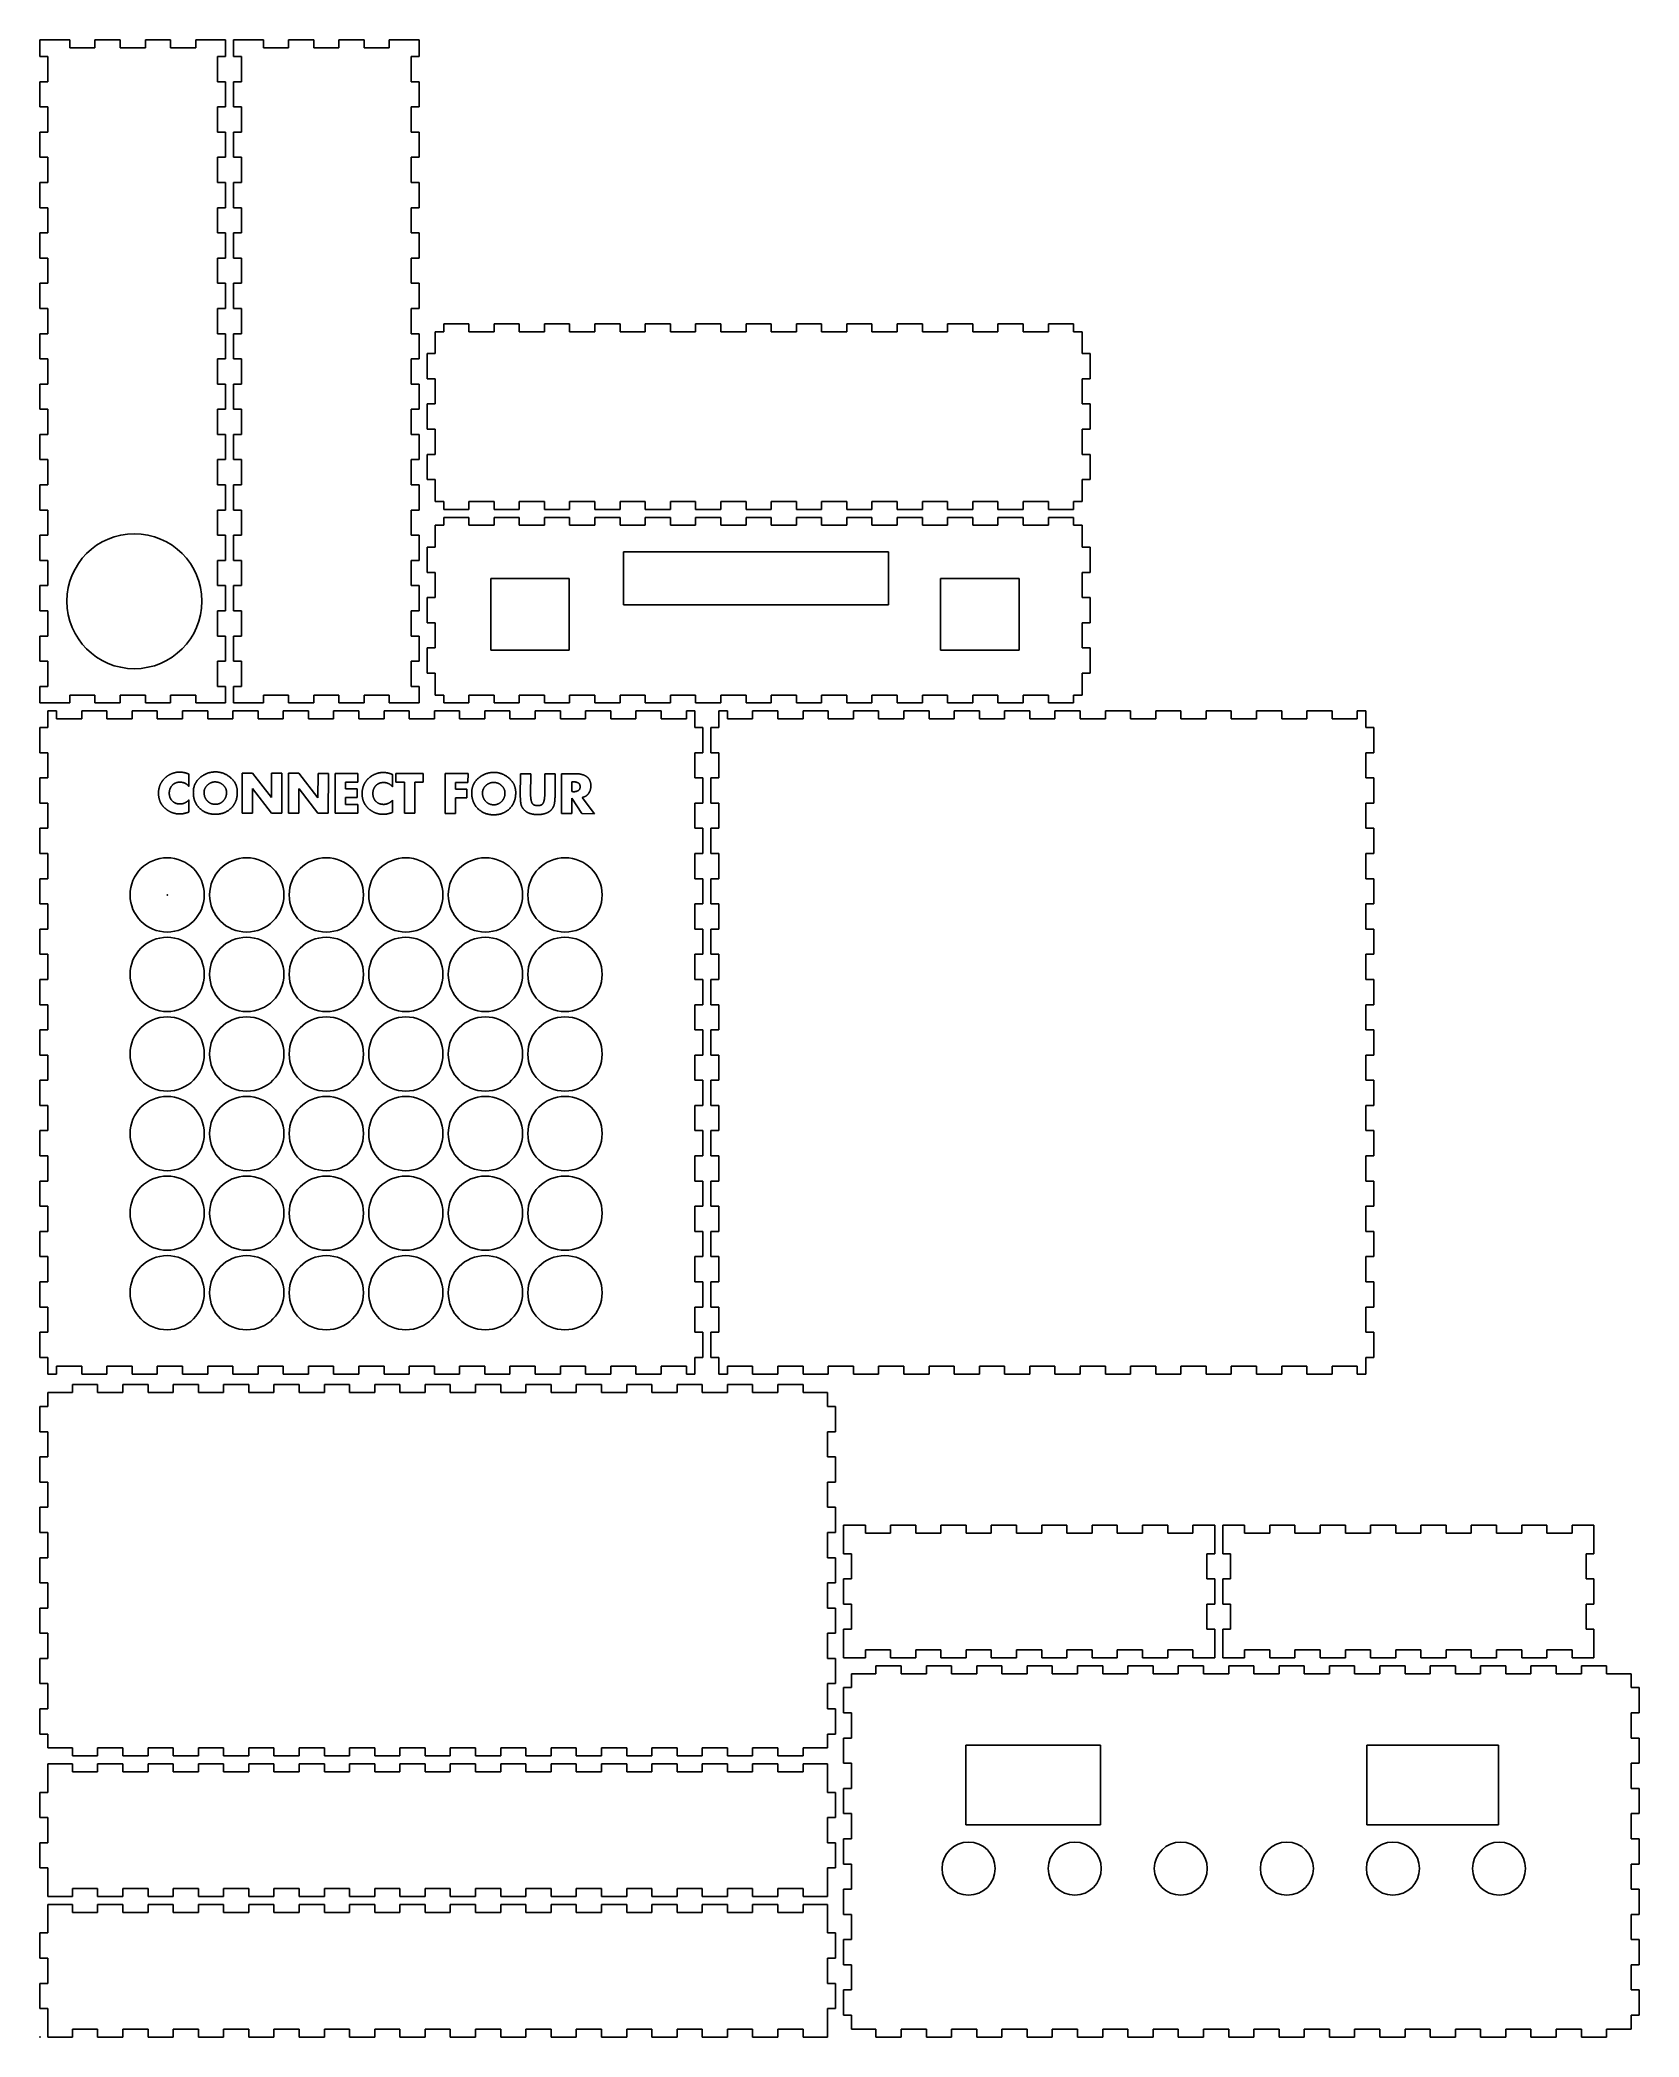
# Model space of a CAD drawing. Header units: millimetres. Extents: x 0 to 6030, y 0 to 7530.
import ezdxf

# ---------------------------------------------------------------- set-up
doc = ezdxf.new("R2010")
doc.units = ezdxf.units.MM
doc.header["$MEASUREMENT"] = 0
for name, color, linetype in [('box (1) v3_0', 7, 'Continuous'), ('box v4_0', 7, 'Continuous'), ('box v4_Sketch2', 7, 'Continuous')]:
    doc.layers.add(name, color=color, linetype=linetype)

# ---------------------------------------------------------------- blocks, each defined once
blk = doc.blocks.new('box(1)v3')
at = {"layer": 'box (1) v3_0'}
for p, q in [((0, 503), (0, 500)), ((3, 503), (0, 503)), ((0, 500), (0, 496.75)), ((11.25, 503), (3, 503)), ((11.25, 500), (11.25, 503)), ((20.75, 500), (11.25, 500)), ((20.75, 503), (20.75, 500)), ((30.25, 503), (20.75, 503)), ((30.25, 500), (30.25, 503)), ((39.75, 500), (30.25, 500)), ((49.25, 503), (39.75, 503)), ((39.75, 503), (39.75, 500)), ((49.25, 500), (49.25, 503)), ((58.75, 500), (49.25, 500)), ((67, 503), (58.75, 503)), ((58.75, 503), (58.75, 500)), ((70, 503), (67, 503)), ((70, 500), (70, 503)), ((70, 496.75), (70, 500)), ((76, 503), (73, 503)), ((73, 503), (73, 500)), ((73, 500), (73, 496.75)), ((84.25, 503), (76, 503)), ((84.25, 500), (84.25, 503)), ((93.75, 500), (84.25, 500)), ((93.75, 503), (93.75, 500)), ((103.25, 503), (93.75, 503)), ((103.25, 500), (103.25, 503)), ((112.75, 500), (103.25, 500)), ((122.25, 503), (112.75, 503)), ((112.75, 503), (112.75, 500)), ((122.25, 500), (122.25, 503)), ((131.75, 500), (122.25, 500)), ((131.75, 503), (131.75, 500)), ((140, 503), (131.75, 503)), ((143, 503), (140, 503)), ((143, 500), (143, 503)), ((143, 496.75), (143, 500)), ((0, 496.75), (3, 496.75)), ((3, 496.75), (3, 487.25)), ((67, 496.75), (70, 496.75)), ((67, 487.25), (67, 496.75)), ((73, 496.75), (76, 496.75)), ((76, 496.75), (76, 487.25)), ((140, 496.75), (143, 496.75)), ((140, 487.25), (140, 496.75)), ((3, 487.25), (0, 487.25)), ((0, 487.25), (0, 477.75)), ((70, 487.25), (67, 487.25)), ((70, 477.75), (70, 487.25)), ((76, 487.25), (73, 487.25)), ((73, 487.25), (73, 477.75)), ((143, 487.25), (140, 487.25)), ((143, 477.75), (143, 487.25)), ((0, 477.75), (3, 477.75)), ((3, 477.75), (3, 468.25)), ((67, 468.25), (67, 477.75)), ((67, 477.75), (70, 477.75)), ((73, 477.75), (76, 477.75)), ((76, 477.75), (76, 468.25)), ((140, 468.25), (140, 477.75)), ((140, 477.75), (143, 477.75)), ((3, 468.25), (0, 468.25)), ((0, 468.25), (0, 458.75)), ((70, 468.25), (67, 468.25)), ((70, 458.75), (70, 468.25)), ((73, 468.25), (73, 458.75)), ((76, 468.25), (73, 468.25)), ((143, 468.25), (140, 468.25)), ((143, 458.75), (143, 468.25)), ((0, 458.75), (3, 458.75)), ((3, 458.75), (3, 449.25)), ((67, 458.75), (70, 458.75)), ((67, 449.25), (67, 458.75)), ((73, 458.75), (76, 458.75)), ((76, 458.75), (76, 449.25)), ((140, 449.25), (140, 458.75)), ((140, 458.75), (143, 458.75)), ((3, 449.25), (0, 449.25)), ((0, 449.25), (0, 439.75)), ((70, 449.25), (67, 449.25)), ((70, 439.75), (70, 449.25)), ((73, 449.25), (73, 439.75)), ((76, 449.25), (73, 449.25)), ((143, 449.25), (140, 449.25)), ((143, 439.75), (143, 449.25)), ((0, 439.75), (3, 439.75)), ((3, 439.75), (3, 430.25)), ((67, 439.75), (70, 439.75)), ((67, 430.25), (67, 439.75)), ((73, 439.75), (76, 439.75)), ((76, 439.75), (76, 430.25)), ((140, 439.75), (143, 439.75)), ((140, 430.25), (140, 439.75)), ((0, 430.25), (0, 420.75)), ((3, 430.25), (0, 430.25)), ((70, 430.25), (67, 430.25)), ((70, 420.75), (70, 430.25)), ((73, 430.25), (73, 420.75)), ((76, 430.25), (73, 430.25)), ((143, 430.25), (140, 430.25)), ((143, 420.75), (143, 430.25)), ((0, 420.75), (3, 420.75)), ((3, 420.75), (3, 411.25)), ((67, 420.75), (70, 420.75)), ((67, 411.25), (67, 420.75)), ((73, 420.75), (76, 420.75)), ((76, 420.75), (76, 411.25)), ((140, 411.25), (140, 420.75)), ((140, 420.75), (143, 420.75)), ((3, 411.25), (0, 411.25)), ((0, 411.25), (0, 401.75)), ((70, 411.25), (67, 411.25)), ((70, 401.75), (70, 411.25)), ((73, 411.25), (73, 401.75)), ((76, 411.25), (73, 411.25)), ((143, 411.25), (140, 411.25)), ((143, 401.75), (143, 411.25)), ((0, 401.75), (3, 401.75)), ((3, 401.75), (3, 392.25)), ((67, 401.75), (70, 401.75)), ((67, 392.25), (67, 401.75)), ((73, 401.75), (76, 401.75)), ((76, 401.75), (76, 392.25)), ((140, 392.25), (140, 401.75)), ((140, 401.75), (143, 401.75)), ((3, 392.25), (0, 392.25)), ((0, 392.25), (0, 382.75)), ((70, 392.25), (67, 392.25)), ((70, 382.75), (70, 392.25)), ((73, 392.25), (73, 382.75)), ((76, 392.25), (73, 392.25)), ((143, 392.25), (140, 392.25)), ((143, 382.75), (143, 392.25)), ((152.25, 393), (149, 393)), ((149, 393), (149, 384.75)), ((161.75, 396), (152.25, 396)), ((152.25, 396), (152.25, 393)), ((161.75, 393), (161.75, 396)), ((171.25, 393), (161.75, 393)), ((180.75, 396), (171.25, 396)), ((171.25, 396), (171.25, 393)), ((180.75, 393), (180.75, 396)), ((190.25, 393), (180.75, 393)), ((199.75, 396), (190.25, 396)), ((190.25, 396), (190.25, 393)), ((199.75, 393), (199.75, 396)), ((209.25, 393), (199.75, 393)), ((218.75, 396), (209.25, 396)), ((209.25, 396), (209.25, 393)), ((218.75, 393), (218.75, 396)), ((228.25, 393), (218.75, 393)), ((237.75, 396), (228.25, 396)), ((228.25, 396), (228.25, 393)), ((237.75, 393), (237.75, 396)), ((247.25, 393), (237.75, 393)), ((256.75, 396), (247.25, 396)), ((247.25, 396), (247.25, 393)), ((256.75, 393), (256.75, 396)), ((266.25, 393), (256.75, 393)), ((266.25, 396), (266.25, 393)), ((275.75, 396), (266.25, 396)), ((275.75, 393), (275.75, 396)), ((285.25, 393), (275.75, 393)), ((285.25, 396), (285.25, 393)), ((294.75, 396), (285.25, 396)), ((294.75, 393), (294.75, 396)), ((304.25, 393), (294.75, 393)), ((304.25, 396), (304.25, 393)), ((313.75, 396), (304.25, 396)), ((313.75, 393), (313.75, 396)), ((323.25, 393), (313.75, 393)), ((323.25, 396), (323.25, 393)), ((332.75, 396), (323.25, 396)), ((332.75, 393), (332.75, 396)), ((342.25, 393), (332.75, 393)), ((351.75, 396), (342.25, 396)), ((342.25, 396), (342.25, 393)), ((351.75, 393), (351.75, 396)), ((361.25, 393), (351.75, 393)), ((361.25, 396), (361.25, 393)), ((370.75, 396), (361.25, 396)), ((370.75, 393), (370.75, 396)), ((380.25, 393), (370.75, 393)), ((389.75, 396), (380.25, 396)), ((380.25, 396), (380.25, 393)), ((389.75, 393), (389.75, 396)), ((393, 393), (389.75, 393)), ((393, 384.75), (393, 393)), ((146, 384.75), (146, 375.25)), ((149, 384.75), (146, 384.75)), ((396, 384.75), (393, 384.75)), ((396, 375.25), (396, 384.75)), ((0, 382.75), (3, 382.75)), ((3, 382.75), (3, 373.25)), ((67, 382.75), (70, 382.75)), ((67, 373.25), (67, 382.75)), ((73, 382.75), (76, 382.75)), ((76, 382.75), (76, 373.25)), ((140, 373.25), (140, 382.75)), ((140, 382.75), (143, 382.75)), ((0, 373.25), (0, 363.75)), ((3, 373.25), (0, 373.25)), ((70, 373.25), (67, 373.25)), ((70, 363.75), (70, 373.25)), ((73, 373.25), (73, 363.75)), ((76, 373.25), (73, 373.25)), ((143, 373.25), (140, 373.25)), ((143, 363.75), (143, 373.25)), ((146, 375.25), (149, 375.25)), ((149, 375.25), (149, 365.75)), ((393, 375.25), (396, 375.25)), ((393, 365.75), (393, 375.25)), ((0, 363.75), (3, 363.75)), ((3, 363.75), (3, 354.25)), ((67, 354.25), (67, 363.75)), ((67, 363.75), (70, 363.75)), ((73, 363.75), (76, 363.75)), ((76, 363.75), (76, 354.25)), ((140, 363.75), (143, 363.75)), ((140, 354.25), (140, 363.75)), ((149, 365.75), (146, 365.75)), ((146, 365.75), (146, 356.25)), ((396, 365.75), (393, 365.75)), ((396, 356.25), (396, 365.75)), ((0, 354.25), (0, 344.75)), ((3, 354.25), (0, 354.25)), ((70, 354.25), (67, 354.25)), ((70, 344.75), (70, 354.25)), ((76, 354.25), (73, 354.25)), ((73, 354.25), (73, 344.75)), ((143, 354.25), (140, 354.25)), ((143, 344.75), (143, 354.25)), ((146, 356.25), (149, 356.25)), ((149, 356.25), (149, 346.75)), ((393, 346.75), (393, 356.25)), ((393, 356.25), (396, 356.25)), ((146, 346.75), (146, 337.25)), ((149, 346.75), (146, 346.75)), ((396, 346.75), (393, 346.75)), ((396, 337.25), (396, 346.75)), ((0, 344.75), (3, 344.75)), ((3, 344.75), (3, 335.25)), ((67, 344.75), (70, 344.75)), ((67, 335.25), (67, 344.75)), ((73, 344.75), (76, 344.75)), ((76, 344.75), (76, 335.25)), ((140, 335.25), (140, 344.75)), ((140, 344.75), (143, 344.75)), ((3, 335.25), (0, 335.25)), ((0, 335.25), (0, 325.75)), ((70, 335.25), (67, 335.25)), ((70, 325.75), (70, 335.25)), ((76, 335.25), (73, 335.25)), ((73, 335.25), (73, 325.75)), ((143, 335.25), (140, 335.25)), ((143, 325.75), (143, 335.25)), ((146, 337.25), (149, 337.25)), ((149, 337.25), (149, 329)), ((393, 329), (393, 337.25)), ((393, 337.25), (396, 337.25)), ((0, 325.75), (3, 325.75)), ((3, 325.75), (3, 316.25)), ((67, 316.25), (67, 325.75)), ((67, 325.75), (70, 325.75)), ((73, 325.75), (76, 325.75)), ((76, 325.75), (76, 316.25)), ((140, 316.25), (140, 325.75)), ((140, 325.75), (143, 325.75)), ((149, 329), (152.25, 329)), ((152.25, 329), (152.25, 326)), ((152.25, 326), (161.75, 326)), ((161.75, 326), (161.75, 329)), ((161.75, 329), (171.25, 329)), ((171.25, 329), (171.25, 326)), ((171.25, 326), (180.75, 326)), ((180.75, 326), (180.75, 329)), ((180.75, 329), (190.25, 329)), ((190.25, 329), (190.25, 326)), ((190.25, 326), (199.75, 326)), ((199.75, 329), (209.25, 329)), ((199.75, 326), (199.75, 329)), ((209.25, 329), (209.25, 326)), ((209.25, 326), (218.75, 326)), ((218.75, 329), (228.25, 329)), ((218.75, 326), (218.75, 329)), ((228.25, 329), (228.25, 326)), ((228.25, 326), (237.75, 326)), ((237.75, 326), (237.75, 329)), ((237.75, 329), (247.25, 329)), ((247.25, 329), (247.25, 326)), ((247.25, 326), (256.75, 326)), ((256.75, 326), (256.75, 329)), ((256.75, 329), (266.25, 329)), ((266.25, 329), (266.25, 326)), ((266.25, 326), (275.75, 326)), ((275.75, 326), (275.75, 329)), ((275.75, 329), (285.25, 329)), ((285.25, 329), (285.25, 326)), ((285.25, 326), (294.75, 326)), ((294.75, 329), (304.25, 329)), ((294.75, 326), (294.75, 329)), ((304.25, 329), (304.25, 326)), ((304.25, 326), (313.75, 326)), ((313.75, 326), (313.75, 329)), ((313.75, 329), (323.25, 329)), ((323.25, 329), (323.25, 326)), ((323.25, 326), (332.75, 326)), ((332.75, 326), (332.75, 329)), ((332.75, 329), (342.25, 329)), ((342.25, 329), (342.25, 326)), ((342.25, 326), (351.75, 326)), ((351.75, 329), (361.25, 329)), ((351.75, 326), (351.75, 329)), ((361.25, 329), (361.25, 326)), ((361.25, 326), (370.75, 326)), ((370.75, 329), (380.25, 329)), ((370.75, 326), (370.75, 329)), ((380.25, 329), (380.25, 326)), ((380.25, 326), (389.75, 326)), ((389.75, 326), (389.75, 329)), ((389.75, 329), (393, 329)), ((152.25, 320), (149, 320)), ((149, 320), (149, 311.75)), ((152.25, 323), (152.25, 320)), ((161.75, 323), (152.25, 323)), ((161.75, 320), (161.75, 323)), ((171.25, 320), (161.75, 320)), ((180.75, 323), (171.25, 323)), ((171.25, 323), (171.25, 320)), ((180.75, 320), (180.75, 323)), ((190.25, 320), (180.75, 320)), ((190.25, 323), (190.25, 320)), ((199.75, 323), (190.25, 323)), ((199.75, 320), (199.75, 323)), ((209.25, 320), (199.75, 320)), ((218.75, 323), (209.25, 323)), ((209.25, 323), (209.25, 320)), ((218.75, 320), (218.75, 323)), ((228.25, 320), (218.75, 320)), ((237.75, 323), (228.25, 323)), ((228.25, 323), (228.25, 320)), ((237.75, 320), (237.75, 323)), ((247.25, 320), (237.75, 320)), ((247.25, 323), (247.25, 320)), ((256.75, 323), (247.25, 323)), ((256.75, 320), (256.75, 323)), ((266.25, 320), (256.75, 320)), ((266.25, 323), (266.25, 320)), ((275.75, 323), (266.25, 323)), ((275.75, 320), (275.75, 323)), ((285.25, 320), (275.75, 320)), ((285.25, 323), (285.25, 320)), ((294.75, 323), (285.25, 323)), ((294.75, 320), (294.75, 323)), ((304.25, 320), (294.75, 320)), ((313.75, 323), (304.25, 323)), ((304.25, 323), (304.25, 320)), ((313.75, 320), (313.75, 323)), ((323.25, 320), (313.75, 320)), ((323.25, 323), (323.25, 320)), ((332.75, 323), (323.25, 323)), ((332.75, 320), (332.75, 323)), ((342.25, 320), (332.75, 320)), ((351.75, 323), (342.25, 323)), ((342.25, 323), (342.25, 320)), ((351.75, 320), (351.75, 323)), ((361.25, 320), (351.75, 320)), ((361.25, 323), (361.25, 320)), ((370.75, 323), (361.25, 323)), ((370.75, 320), (370.75, 323)), ((380.25, 320), (370.75, 320)), ((380.25, 323), (380.25, 320)), ((389.75, 323), (380.25, 323)), ((389.75, 320), (389.75, 323)), ((393, 320), (389.75, 320)), ((393, 311.75), (393, 320)), ((0, 316.25), (0, 306.75)), ((3, 316.25), (0, 316.25)), ((70, 316.25), (67, 316.25)), ((70, 306.75), (70, 316.25)), ((73, 316.25), (73, 306.75)), ((76, 316.25), (73, 316.25)), ((143, 316.25), (140, 316.25)), ((143, 306.75), (143, 316.25)), ((146, 311.75), (146, 302.25)), ((149, 311.75), (146, 311.75)), ((220, 290), (220, 310)), ((220, 310), (320, 310)), ((320, 310), (320, 290)), ((396, 311.75), (393, 311.75)), ((396, 302.25), (396, 311.75)), ((0, 306.75), (3, 306.75)), ((3, 306.75), (3, 297.25)), ((67, 297.25), (67, 306.75)), ((67, 306.75), (70, 306.75)), ((73, 306.75), (76, 306.75)), ((76, 306.75), (76, 297.25)), ((140, 297.25), (140, 306.75)), ((140, 306.75), (143, 306.75)), ((146, 302.25), (149, 302.25)), ((149, 302.25), (149, 292.75)), ((393, 302.25), (396, 302.25)), ((393, 292.75), (393, 302.25)), ((0, 297.25), (0, 287.75)), ((3, 297.25), (0, 297.25)), ((70, 297.25), (67, 297.25)), ((70, 287.75), (70, 297.25)), ((73, 297.25), (73, 287.75)), ((76, 297.25), (73, 297.25)), ((143, 297.25), (140, 297.25)), ((143, 287.75), (143, 297.25)), ((170, 300), (199.53, 300)), ((170, 272.88), (170, 300)), ((199.53, 300), (199.53, 272.88)), ((339.57, 300), (369.25, 300)), ((339.57, 272.88), (339.57, 300)), ((369.25, 300), (369.25, 272.88)), ((0, 287.75), (3, 287.75)), ((3, 287.75), (3, 278.25)), ((67, 278.25), (67, 287.75)), ((67, 287.75), (70, 287.75)), ((73, 287.75), (76, 287.75)), ((76, 287.75), (76, 278.25)), ((140, 287.75), (143, 287.75)), ((140, 278.25), (140, 287.75)), ((149, 292.75), (146, 292.75)), ((146, 292.75), (146, 283.25)), ((320, 290), (220, 290)), ((396, 292.75), (393, 292.75)), ((396, 283.25), (396, 292.75)), ((146, 283.25), (149, 283.25)), ((149, 283.25), (149, 273.75)), ((393, 273.75), (393, 283.25)), ((393, 283.25), (396, 283.25)), ((0, 278.25), (0, 268.75)), ((3, 278.25), (0, 278.25)), ((70, 278.25), (67, 278.25)), ((70, 268.75), (70, 278.25)), ((76, 278.25), (73, 278.25)), ((73, 278.25), (73, 268.75)), ((143, 278.25), (140, 278.25)), ((143, 268.75), (143, 278.25)), ((149, 273.75), (146, 273.75)), ((146, 273.75), (146, 264.25)), ((199.53, 272.88), (170, 272.88)), ((369.25, 272.88), (339.57, 272.88)), ((396, 273.75), (393, 273.75)), ((396, 264.25), (396, 273.75)), ((0, 268.75), (3, 268.75)), ((3, 268.75), (3, 259.25)), ((67, 259.25), (67, 268.75)), ((67, 268.75), (70, 268.75)), ((73, 268.75), (76, 268.75)), ((76, 268.75), (76, 259.25)), ((140, 259.25), (140, 268.75)), ((140, 268.75), (143, 268.75)), ((146, 264.25), (149, 264.25)), ((149, 264.25), (149, 256)), ((393, 256), (393, 264.25)), ((393, 264.25), (396, 264.25)), ((0, 259.25), (0, 256)), ((3, 259.25), (0, 259.25)), ((70, 259.25), (67, 259.25)), ((70, 256), (70, 259.25)), ((73, 259.25), (73, 256)), ((76, 259.25), (73, 259.25)), ((143, 259.25), (140, 259.25)), ((143, 256), (143, 259.25)), ((0, 256), (0, 253)), ((0, 253), (3, 253)), ((3, 253), (11.25, 253)), ((3, 250), (3, 247)), ((6.25, 250), (3, 250)), ((6.25, 247), (6.25, 250)), ((11.25, 253), (11.25, 256)), ((11.25, 256), (20.75, 256)), ((25.25, 250), (15.75, 250)), ((15.75, 250), (15.75, 247)), ((20.75, 256), (20.75, 253)), ((20.75, 253), (30.25, 253)), ((25.25, 247), (25.25, 250)), ((30.25, 253), (30.25, 256)), ((30.25, 256), (39.75, 256)), ((44.25, 250), (34.75, 250)), ((34.75, 250), (34.75, 247)), ((39.75, 256), (39.75, 253)), ((39.75, 253), (49.25, 253)), ((44.25, 247), (44.25, 250)), ((49.25, 256), (58.75, 256)), ((49.25, 253), (49.25, 256)), ((53.75, 250), (53.75, 247)), ((63.25, 250), (53.75, 250)), ((58.75, 256), (58.75, 253)), ((58.75, 253), (67, 253)), ((63.25, 247), (63.25, 250)), ((67, 253), (70, 253)), ((70, 253), (70, 256)), ((72.75, 250), (72.75, 247)), ((82.25, 250), (72.75, 250)), ((73, 256), (73, 253)), ((73, 253), (76, 253)), ((76, 253), (84.25, 253)), ((82.25, 247), (82.25, 250)), ((84.25, 256), (93.75, 256)), ((84.25, 253), (84.25, 256)), ((101.25, 250), (91.75, 250)), ((91.75, 250), (91.75, 247)), ((93.75, 256), (93.75, 253)), ((93.75, 253), (103.25, 253)), ((101.25, 247), (101.25, 250)), ((103.25, 253), (103.25, 256)), ((103.25, 256), (112.75, 256)), ((110.75, 250), (110.75, 247)), ((120.25, 250), (110.75, 250)), ((112.75, 256), (112.75, 253)), ((112.75, 253), (122.25, 253)), ((120.25, 247), (120.25, 250)), ((122.25, 253), (122.25, 256)), ((122.25, 256), (131.75, 256)), ((129.75, 250), (129.75, 247)), ((139.25, 250), (129.75, 250)), ((131.75, 256), (131.75, 253)), ((131.75, 253), (140, 253)), ((139.25, 247), (139.25, 250)), ((140, 253), (143, 253)), ((143, 253), (143, 256)), ((158.25, 250), (148.75, 250)), ((148.75, 250), (148.75, 247)), ((149, 256), (152.25, 256)), ((152.25, 256), (152.25, 253)), ((152.25, 253), (161.75, 253)), ((158.25, 247), (158.25, 250)), ((161.75, 253), (161.75, 256)), ((161.75, 256), (171.25, 256)), ((177.25, 250), (167.75, 250)), ((167.75, 250), (167.75, 247)), ((171.25, 256), (171.25, 253)), ((171.25, 253), (180.75, 253)), ((177.25, 247), (177.25, 250)), ((180.75, 253), (180.75, 256)), ((180.75, 256), (190.25, 256)), ((186.75, 250), (186.75, 247)), ((196.25, 250), (186.75, 250)), ((190.25, 256), (190.25, 253)), ((190.25, 253), (199.75, 253)), ((196.25, 247), (196.25, 250)), ((199.75, 256), (209.25, 256)), ((199.75, 253), (199.75, 256)), ((205.75, 250), (205.75, 247)), ((215.25, 250), (205.75, 250)), ((209.25, 256), (209.25, 253)), ((209.25, 253), (218.75, 253)), ((215.25, 247), (215.25, 250)), ((218.75, 256), (228.25, 256)), ((218.75, 253), (218.75, 256)), ((234.25, 250), (224.75, 250)), ((224.75, 250), (224.75, 247)), ((228.25, 256), (228.25, 253)), ((228.25, 253), (237.75, 253)), ((234.25, 247), (234.25, 250)), ((237.75, 253), (237.75, 256)), ((237.75, 256), (247.25, 256)), ((243.75, 250), (243.75, 247)), ((247, 250), (243.75, 250)), ((247, 247), (247, 250)), ((247.25, 256), (247.25, 253)), ((247.25, 253), (256.75, 253)), ((259.25, 250), (256, 250)), ((256, 250), (256, 247)), ((256.75, 256), (266.25, 256)), ((256.75, 253), (256.75, 256)), ((259.25, 247), (259.25, 250)), ((266.25, 256), (266.25, 253)), ((266.25, 253), (275.75, 253)), ((268.75, 250), (268.75, 247)), ((278.25, 250), (268.75, 250)), ((275.75, 256), (285.25, 256)), ((275.75, 253), (275.75, 256)), ((278.25, 247), (278.25, 250)), ((285.25, 256), (285.25, 253)), ((285.25, 253), (294.75, 253)), ((287.75, 250), (287.75, 247)), ((297.25, 250), (287.75, 250)), ((294.75, 253), (294.75, 256)), ((294.75, 256), (304.25, 256)), ((297.25, 247), (297.25, 250)), ((304.25, 256), (304.25, 253)), ((304.25, 253), (313.75, 253)), ((316.25, 250), (306.75, 250)), ((306.75, 250), (306.75, 247)), ((313.75, 256), (323.25, 256)), ((313.75, 253), (313.75, 256)), ((316.25, 247), (316.25, 250)), ((323.25, 256), (323.25, 253)), ((323.25, 253), (332.75, 253)), ((335.25, 250), (325.75, 250)), ((325.75, 250), (325.75, 247)), ((332.75, 253), (332.75, 256)), ((332.75, 256), (342.25, 256)), ((335.25, 247), (335.25, 250)), ((342.25, 256), (342.25, 253)), ((342.25, 253), (351.75, 253)), ((354.25, 250), (344.75, 250)), ((344.75, 250), (344.75, 247)), ((351.75, 256), (361.25, 256)), ((351.75, 253), (351.75, 256)), ((354.25, 247), (354.25, 250)), ((361.25, 256), (361.25, 253)), ((361.25, 253), (370.75, 253)), ((363.75, 250), (363.75, 247)), ((373.25, 250), (363.75, 250)), ((370.75, 253), (370.75, 256)), ((370.75, 256), (380.25, 256)), ((373.25, 247), (373.25, 250)), ((380.25, 256), (380.25, 253)), ((380.25, 253), (389.75, 253)), ((392.25, 250), (382.75, 250)), ((382.75, 250), (382.75, 247)), ((389.75, 253), (389.75, 256)), ((389.75, 256), (393, 256)), ((392.25, 247), (392.25, 250)), ((401.75, 250), (401.75, 247)), ((411.25, 250), (401.75, 250)), ((411.25, 247), (411.25, 250)), ((420.75, 250), (420.75, 247)), ((430.25, 250), (420.75, 250)), ((430.25, 247), (430.25, 250)), ((439.75, 250), (439.75, 247)), ((449.25, 250), (439.75, 250)), ((449.25, 247), (449.25, 250)), ((458.75, 250), (458.75, 247)), ((468.25, 250), (458.75, 250)), ((468.25, 247), (468.25, 250)), ((477.75, 250), (477.75, 247)), ((487.25, 250), (477.75, 250)), ((487.25, 247), (487.25, 250)), ((500, 250), (496.75, 250)), ((496.75, 250), (496.75, 247)), ((500, 247), (500, 250)), ((3, 243.75), (0, 243.75)), ((0, 243.75), (0, 234.25)), ((3, 247), (3, 243.75)), ((15.75, 247), (6.25, 247)), ((34.75, 247), (25.25, 247)), ((53.75, 247), (44.25, 247)), ((72.75, 247), (63.25, 247)), ((91.75, 247), (82.25, 247)), ((110.75, 247), (101.25, 247)), ((129.75, 247), (120.25, 247)), ((148.75, 247), (139.25, 247)), ((167.75, 247), (158.25, 247)), ((186.75, 247), (177.25, 247)), ((205.75, 247), (196.25, 247)), ((224.75, 247), (215.25, 247)), ((243.75, 247), (234.25, 247)), ((247, 243.75), (247, 247)), ((250, 243.75), (247, 243.75)), ((250, 234.25), (250, 243.75)), ((256, 243.75), (253, 243.75)), ((253, 243.75), (253, 234.25)), ((256, 247), (256, 243.75)), ((268.75, 247), (259.25, 247)), ((287.75, 247), (278.25, 247)), ((306.75, 247), (297.25, 247)), ((325.75, 247), (316.25, 247)), ((344.75, 247), (335.25, 247)), ((363.75, 247), (354.25, 247)), ((382.75, 247), (373.25, 247)), ((401.75, 247), (392.25, 247)), ((420.75, 247), (411.25, 247)), ((439.75, 247), (430.25, 247)), ((458.75, 247), (449.25, 247)), ((477.75, 247), (468.25, 247)), ((496.75, 247), (487.25, 247)), ((500, 243.75), (500, 247)), ((503, 243.75), (500, 243.75)), ((503, 234.25), (503, 243.75)), ((0, 234.25), (3, 234.25)), ((3, 234.25), (3, 224.75)), ((247, 224.75), (247, 234.25)), ((247, 234.25), (250, 234.25)), ((253, 234.25), (256, 234.25)), ((256, 234.25), (256, 224.75)), ((500, 234.25), (503, 234.25)), ((500, 224.75), (500, 234.25)), ((56.2, 226.2), (56.19, 221.52)), ((56.2, 226.18), (56.2, 226.2)), ((66.15, 227.01), (66.15, 227.03)), ((76.23, 211.52), (76.25, 226.52)), ((76.25, 226.52), (80.15, 226.51)), ((80.15, 226.51), (87.28, 217.33)), ((87.32, 217.33), (87.34, 226.5)), ((87.34, 226.5), (91.23, 226.49)), ((91.23, 226.49), (91.21, 211.49)), ((93.75, 211.48), (93.78, 226.48)), ((93.78, 226.48), (97.68, 226.48)), ((97.68, 226.48), (104.81, 217.29)), ((104.85, 217.29), (104.86, 226.46)), ((104.86, 226.46), (108.76, 226.46)), ((108.76, 226.46), (108.73, 211.46)), ((111.28, 211.45), (111.31, 226.45)), ((111.31, 226.45), (119.84, 226.44)), ((119.84, 226.44), (119.84, 223.13)), ((132.97, 226.06), (132.96, 221.38)), ((132.97, 226.04), (132.97, 226.06)), ((134.22, 223.11), (134.23, 226.41)), ((134.23, 226.41), (144.57, 226.39)), ((144.57, 226.39), (144.56, 223.09)), ((152.78, 211.38), (152.81, 226.38)), ((152.81, 226.38), (161.42, 226.36)), ((161.42, 226.36), (161.41, 223.06)), ((171.13, 226.82), (171.13, 226.84)), ((181.14, 217.87), (181.16, 226.33)), ((181.16, 226.33), (185.05, 226.32)), ((185.05, 226.32), (185.04, 218.42)), ((190.33, 218.39), (190.35, 226.31)), ((190.35, 226.31), (194.25, 226.3)), ((194.25, 226.3), (194.23, 217.87)), ((196.68, 211.3), (196.71, 226.3)), ((196.71, 226.3), (202.54, 226.29)), ((3, 224.75), (0, 224.75)), ((0, 224.75), (0, 215.25)), ((66.14, 223.23), (66.14, 223.25)), ((80.14, 220.7), (80.13, 211.51)), ((80.18, 220.7), (80.14, 220.7)), ((87.31, 211.5), (80.18, 220.7)), ((97.67, 220.67), (97.65, 211.48)), ((97.71, 220.67), (97.67, 220.67)), ((104.83, 211.46), (97.71, 220.67)), ((119.84, 223.13), (115.2, 223.14)), ((115.2, 223.14), (115.2, 220.64)), ((115.2, 220.64), (119.59, 220.63)), ((119.59, 220.63), (119.59, 217.33)), ((137.44, 223.1), (134.22, 223.11)), ((137.42, 211.41), (137.44, 223.1)), ((141.34, 223.1), (141.32, 211.4)), ((144.56, 223.09), (141.34, 223.1)), ((161.41, 223.06), (156.7, 223.07)), ((156.7, 223.07), (156.7, 220.56)), ((156.7, 220.56), (160.97, 220.55)), ((160.97, 220.55), (160.97, 217.25)), ((171.12, 223.04), (171.12, 223.06)), ((200.61, 223.31), (200.6, 219.57)), ((200.6, 219.57), (200.98, 219.57)), ((200.98, 223.29), (200.61, 223.31)), ((250, 224.75), (247, 224.75)), ((250, 215.25), (250, 224.75)), ((253, 224.75), (253, 215.25)), ((256, 224.75), (253, 224.75)), ((503, 224.75), (500, 224.75)), ((503, 215.25), (503, 224.75)), ((0, 215.25), (3, 215.25)), ((3, 215.25), (3, 205.75)), ((56.18, 216.51), (56.18, 211.85)), ((80.13, 211.51), (76.23, 211.52)), ((87.28, 217.33), (87.32, 217.33)), ((91.21, 211.49), (87.31, 211.5)), ((97.65, 211.48), (93.75, 211.48)), ((104.81, 217.29), (104.85, 217.29)), ((108.73, 211.46), (104.83, 211.46)), ((119.81, 211.44), (111.28, 211.45)), ((119.59, 217.33), (115.19, 217.33)), ((115.19, 217.33), (115.19, 214.75)), ((115.19, 214.75), (119.82, 214.74)), ((119.82, 214.74), (119.81, 211.44)), ((132.95, 216.37), (132.95, 211.71)), ((141.32, 211.4), (137.42, 211.41)), ((156.68, 211.37), (152.78, 211.38)), ((156.69, 217.26), (156.68, 211.37)), ((160.97, 217.25), (156.69, 217.26)), ((200.58, 211.29), (196.68, 211.3)), ((200.59, 217.06), (200.58, 211.29)), ((200.63, 217.06), (200.59, 217.06)), ((204.3, 211.28), (200.63, 217.06)), ((209.16, 211.27), (204.3, 211.28)), ((204.45, 217.41), (204.45, 217.43)), ((204.45, 217.43), (209.16, 211.27)), ((247, 215.25), (250, 215.25)), ((247, 205.75), (247, 215.25)), ((253, 215.25), (256, 215.25)), ((256, 215.25), (256, 205.75)), ((500, 205.75), (500, 215.25)), ((500, 215.25), (503, 215.25)), ((3, 205.75), (0, 205.75)), ((0, 205.75), (0, 196.25)), ((250, 205.75), (247, 205.75)), ((250, 196.25), (250, 205.75)), ((256, 205.75), (253, 205.75)), ((253, 205.75), (253, 196.25)), ((503, 205.75), (500, 205.75)), ((503, 196.25), (503, 205.75)), ((0, 196.25), (3, 196.25)), ((3, 196.25), (3, 186.75)), ((247, 186.75), (247, 196.25)), ((247, 196.25), (250, 196.25)), ((253, 196.25), (256, 196.25)), ((256, 196.25), (256, 186.75)), ((500, 196.25), (503, 196.25)), ((500, 186.75), (500, 196.25)), ((3, 186.75), (0, 186.75)), ((0, 186.75), (0, 177.25)), ((250, 186.75), (247, 186.75)), ((250, 177.25), (250, 186.75)), ((256, 186.75), (253, 186.75)), ((253, 186.75), (253, 177.25)), ((503, 186.75), (500, 186.75)), ((503, 177.25), (503, 186.75)), ((0, 177.25), (3, 177.25)), ((3, 177.25), (3, 167.75)), ((247, 167.75), (247, 177.25)), ((247, 177.25), (250, 177.25)), ((253, 177.25), (256, 177.25)), ((256, 177.25), (256, 167.75)), ((500, 167.75), (500, 177.25)), ((500, 177.25), (503, 177.25)), ((0, 167.75), (0, 158.25)), ((3, 167.75), (0, 167.75)), ((250, 167.75), (247, 167.75)), ((250, 158.25), (250, 167.75)), ((256, 167.75), (253, 167.75)), ((253, 167.75), (253, 158.25)), ((503, 167.75), (500, 167.75)), ((503, 158.25), (503, 167.75)), ((0, 158.25), (3, 158.25)), ((3, 158.25), (3, 148.75)), ((247, 148.75), (247, 158.25)), ((247, 158.25), (250, 158.25)), ((253, 158.25), (256, 158.25)), ((256, 158.25), (256, 148.75)), ((500, 148.75), (500, 158.25)), ((500, 158.25), (503, 158.25)), ((0, 148.75), (0, 139.25)), ((3, 148.75), (0, 148.75)), ((250, 148.75), (247, 148.75)), ((250, 139.25), (250, 148.75)), ((253, 148.75), (253, 139.25)), ((256, 148.75), (253, 148.75)), ((503, 148.75), (500, 148.75)), ((503, 139.25), (503, 148.75)), ((0, 139.25), (3, 139.25)), ((3, 139.25), (3, 129.75)), ((247, 129.75), (247, 139.25)), ((247, 139.25), (250, 139.25)), ((253, 139.25), (256, 139.25)), ((256, 139.25), (256, 129.75)), ((500, 139.25), (503, 139.25)), ((500, 129.75), (500, 139.25)), ((3, 129.75), (0, 129.75)), ((0, 129.75), (0, 120.25)), ((250, 129.75), (247, 129.75)), ((250, 120.25), (250, 129.75)), ((256, 129.75), (253, 129.75)), ((253, 129.75), (253, 120.25)), ((503, 129.75), (500, 129.75)), ((503, 120.25), (503, 129.75)), ((0, 120.25), (3, 120.25)), ((3, 120.25), (3, 110.75)), ((247, 120.25), (250, 120.25)), ((247, 110.75), (247, 120.25)), ((253, 120.25), (256, 120.25)), ((256, 120.25), (256, 110.75)), ((500, 120.25), (503, 120.25)), ((500, 110.75), (500, 120.25)), ((3, 110.75), (0, 110.75)), ((0, 110.75), (0, 101.25)), ((250, 110.75), (247, 110.75)), ((250, 101.25), (250, 110.75)), ((256, 110.75), (253, 110.75)), ((253, 110.75), (253, 101.25)), ((503, 110.75), (500, 110.75)), ((503, 101.25), (503, 110.75)), ((0, 101.25), (3, 101.25)), ((3, 101.25), (3, 91.75)), ((247, 91.75), (247, 101.25)), ((247, 101.25), (250, 101.25)), ((253, 101.25), (256, 101.25)), ((256, 101.25), (256, 91.75)), ((500, 91.75), (500, 101.25)), ((500, 101.25), (503, 101.25)), ((0, 91.75), (0, 82.25)), ((3, 91.75), (0, 91.75)), ((250, 91.75), (247, 91.75)), ((250, 82.25), (250, 91.75)), ((256, 91.75), (253, 91.75)), ((253, 91.75), (253, 82.25)), ((503, 91.75), (500, 91.75)), ((503, 82.25), (503, 91.75)), ((0, 82.25), (3, 82.25)), ((3, 82.25), (3, 72.75)), ((247, 82.25), (250, 82.25)), ((247, 72.75), (247, 82.25)), ((253, 82.25), (256, 82.25)), ((256, 82.25), (256, 72.75)), ((500, 82.25), (503, 82.25)), ((500, 72.75), (500, 82.25)), ((0, 72.75), (0, 63.25)), ((3, 72.75), (0, 72.75)), ((250, 72.75), (247, 72.75)), ((250, 63.25), (250, 72.75)), ((256, 72.75), (253, 72.75)), ((253, 72.75), (253, 63.25)), ((503, 72.75), (500, 72.75)), ((503, 63.25), (503, 72.75)), ((0, 63.25), (3, 63.25)), ((3, 63.25), (3, 53.75)), ((247, 53.75), (247, 63.25)), ((247, 63.25), (250, 63.25)), ((253, 63.25), (256, 63.25)), ((256, 63.25), (256, 53.75)), ((500, 63.25), (503, 63.25)), ((500, 53.75), (500, 63.25)), ((0, 53.75), (0, 44.25)), ((3, 53.75), (0, 53.75)), ((250, 53.75), (247, 53.75)), ((250, 44.25), (250, 53.75)), ((253, 53.75), (253, 44.25)), ((256, 53.75), (253, 53.75)), ((503, 53.75), (500, 53.75)), ((503, 44.25), (503, 53.75)), ((0, 44.25), (3, 44.25)), ((3, 44.25), (3, 34.75)), ((247, 34.75), (247, 44.25)), ((247, 44.25), (250, 44.25)), ((253, 44.25), (256, 44.25)), ((256, 44.25), (256, 34.75)), ((500, 34.75), (500, 44.25)), ((500, 44.25), (503, 44.25)), ((0, 34.75), (0, 25.25)), ((3, 34.75), (0, 34.75)), ((250, 34.75), (247, 34.75)), ((250, 25.25), (250, 34.75)), ((253, 34.75), (253, 25.25)), ((256, 34.75), (253, 34.75)), ((503, 34.75), (500, 34.75)), ((503, 25.25), (503, 34.75)), ((0, 25.25), (3, 25.25)), ((3, 25.25), (3, 15.75)), ((247, 25.25), (250, 25.25)), ((247, 15.75), (247, 25.25)), ((253, 25.25), (256, 25.25)), ((256, 25.25), (256, 15.75)), ((500, 25.25), (503, 25.25)), ((500, 15.75), (500, 25.25)), ((3, 15.75), (0, 15.75)), ((0, 15.75), (0, 6.25)), ((250, 15.75), (247, 15.75)), ((250, 6.25), (250, 15.75)), ((256, 15.75), (253, 15.75)), ((253, 15.75), (253, 6.25)), ((503, 15.75), (500, 15.75)), ((503, 6.25), (503, 15.75)), ((0, 6.25), (3, 6.25)), ((3, 6.25), (3, 3)), ((3, 3), (3, 0)), ((3, 0), (6.25, 0)), ((6.25, 0), (6.25, 3)), ((6.25, 3), (15.75, 3)), ((15.75, 3), (15.75, 0)), ((15.75, 0), (25.25, 0)), ((25.25, 0), (25.25, 3)), ((25.25, 3), (34.75, 3)), ((34.75, 3), (34.75, 0)), ((34.75, 0), (44.25, 0)), ((44.25, 3), (53.75, 3)), ((44.25, 0), (44.25, 3)), ((53.75, 3), (53.75, 0)), ((53.75, 0), (63.25, 0)), ((63.25, 0), (63.25, 3)), ((63.25, 3), (72.75, 3)), ((72.75, 3), (72.75, 0)), ((72.75, 0), (82.25, 0)), ((82.25, 0), (82.25, 3)), ((82.25, 3), (91.75, 3)), ((91.75, 3), (91.75, 0)), ((91.75, 0), (101.25, 0)), ((101.25, 3), (110.75, 3)), ((101.25, 0), (101.25, 3)), ((110.75, 3), (110.75, 0)), ((110.75, 0), (120.25, 0)), ((120.25, 3), (129.75, 3)), ((120.25, 0), (120.25, 3)), ((129.75, 3), (129.75, 0)), ((129.75, 0), (139.25, 0)), ((139.25, 0), (139.25, 3)), ((139.25, 3), (148.75, 3)), ((148.75, 3), (148.75, 0)), ((148.75, 0), (158.25, 0)), ((158.25, 0), (158.25, 3)), ((158.25, 3), (167.75, 3)), ((167.75, 3), (167.75, 0)), ((167.75, 0), (177.25, 0)), ((177.25, 0), (177.25, 3)), ((177.25, 3), (186.75, 3)), ((186.75, 3), (186.75, 0)), ((186.75, 0), (196.25, 0)), ((196.25, 0), (196.25, 3)), ((196.25, 3), (205.75, 3)), ((205.75, 3), (205.75, 0)), ((205.75, 0), (215.25, 0)), ((215.25, 3), (224.75, 3)), ((215.25, 0), (215.25, 3)), ((224.75, 3), (224.75, 0)), ((224.75, 0), (234.25, 0)), ((234.25, 0), (234.25, 3)), ((234.25, 3), (243.75, 3)), ((243.75, 3), (243.75, 0)), ((243.75, 0), (247, 0)), ((247, 6.25), (250, 6.25)), ((247, 3), (247, 6.25)), ((247, 0), (247, 3)), ((253, 6.25), (256, 6.25)), ((256, 6.25), (256, 3)), ((256, 3), (256, 0)), ((256, 0), (259.25, 0)), ((259.25, 3), (268.75, 3)), ((259.25, 0), (259.25, 3)), ((268.75, 3), (268.75, 0)), ((268.75, 0), (278.25, 0)), ((278.25, 3), (287.75, 3)), ((278.25, 0), (278.25, 3)), ((287.75, 3), (287.75, 0)), ((287.75, 0), (297.25, 0)), ((297.25, 3), (306.75, 3)), ((297.25, 0), (297.25, 3)), ((306.75, 3), (306.75, 0)), ((306.75, 0), (316.25, 0)), ((316.25, 3), (325.75, 3)), ((316.25, 0), (316.25, 3)), ((325.75, 3), (325.75, 0)), ((325.75, 0), (335.25, 0)), ((335.25, 3), (344.75, 3)), ((335.25, 0), (335.25, 3)), ((344.75, 3), (344.75, 0)), ((344.75, 0), (354.25, 0)), ((354.25, 0), (354.25, 3)), ((354.25, 3), (363.75, 3)), ((363.75, 3), (363.75, 0)), ((363.75, 0), (373.25, 0)), ((373.25, 3), (382.75, 3)), ((373.25, 0), (373.25, 3)), ((382.75, 3), (382.75, 0)), ((382.75, 0), (392.25, 0)), ((392.25, 3), (401.75, 3)), ((392.25, 0), (392.25, 3)), ((401.75, 3), (401.75, 0)), ((401.75, 0), (411.25, 0)), ((411.25, 0), (411.25, 3)), ((411.25, 3), (420.75, 3)), ((420.75, 3), (420.75, 0)), ((420.75, 0), (430.25, 0)), ((430.25, 3), (439.75, 3)), ((430.25, 0), (430.25, 3)), ((439.75, 3), (439.75, 0)), ((439.75, 0), (449.25, 0)), ((449.25, 0), (449.25, 3)), ((449.25, 3), (458.75, 3)), ((458.75, 3), (458.75, 0)), ((458.75, 0), (468.25, 0)), ((468.25, 3), (477.75, 3)), ((468.25, 0), (468.25, 3)), ((477.75, 3), (477.75, 0)), ((477.75, 0), (487.25, 0)), ((487.25, 0), (487.25, 3)), ((487.25, 3), (496.75, 3)), ((496.75, 3), (496.75, 0)), ((496.75, 0), (500, 0)), ((500, 3), (500, 6.25)), ((500, 6.25), (503, 6.25)), ((500, 0), (500, 3))]:
    blk.add_line(p, q, dxfattribs=at)
for centre, radius in [((35.61, 291.38), 25.45), ((47.98, 180.65), 14), ((47.98, 180.65), 14), ((47.98, 180.65), 14), ((77.98, 180.65), 14), ((77.98, 180.65), 14), ((107.98, 180.65), 14), ((107.98, 180.65), 14), ((137.98, 180.65), 14), ((137.98, 180.65), 14), ((167.98, 180.65), 14), ((167.98, 180.65), 14), ((197.98, 180.65), 14), ((197.98, 180.65), 14), ((47.98, 150.65), 14), ((47.98, 150.65), 14), ((77.98, 150.65), 14), ((77.98, 150.65), 14), ((107.98, 150.65), 14), ((137.98, 150.65), 14), ((167.98, 150.65), 14), ((167.98, 150.65), 14), ((197.98, 150.65), 14), ((197.98, 150.65), 14), ((47.98, 120.65), 14), ((77.98, 120.65), 14), ((107.98, 120.65), 14), ((137.98, 120.65), 14), ((167.98, 120.65), 14), ((197.98, 120.65), 14), ((47.98, 90.65), 14), ((77.98, 90.65), 14), ((107.98, 90.65), 14), ((137.98, 90.65), 14), ((167.98, 90.65), 14), ((197.98, 90.65), 14), ((47.98, 60.65), 14), ((77.98, 60.65), 14), ((107.98, 60.65), 14), ((137.98, 60.65), 14), ((167.98, 60.65), 14), ((197.98, 60.65), 14), ((47.98, 30.65), 14), ((77.98, 30.65), 14), ((107.98, 30.65), 14), ((137.98, 30.65), 14), ((167.98, 30.65), 14), ((197.98, 30.65), 14)]:
    blk.add_circle(centre, radius, dxfattribs=at)
for points in [[(46.93, 224.52), (48, 225.61), (49.46, 226.25)], [(49.46, 226.25), (50.91, 226.9), (52.46, 226.94)], [(52.46, 226.94), (52.5, 226.94), (52.54, 226.94)], [(52.54, 226.94), (52.6, 226.94), (52.64, 226.94)], [(52.64, 226.94), (53.58, 226.94), (54.45, 226.74)], [(54.45, 226.74), (55.35, 226.53), (56.2, 226.18)], [(60.38, 224.85), (62.91, 227.02), (66.15, 227.01)], [(66.15, 227.03), (69.39, 227.01), (71.91, 224.83)], [(123.7, 224.38), (124.77, 225.47), (126.23, 226.11)], [(126.23, 226.11), (127.68, 226.76), (129.23, 226.8)], [(129.23, 226.8), (129.27, 226.8), (129.31, 226.8)], [(129.31, 226.8), (129.37, 226.8), (129.41, 226.8)], [(129.41, 226.8), (130.35, 226.8), (131.22, 226.6)], [(131.22, 226.6), (132.12, 226.39), (132.97, 226.04)], [(165.36, 224.66), (167.89, 226.83), (171.13, 226.82)], [(171.13, 226.84), (174.37, 226.82), (176.89, 224.64)], [(202.54, 226.29), (204.77, 226.26), (206.26, 225.15)], [(44.71, 219.03), (44.71, 220.57), (45.27, 222)], [(45.28, 215.91), (44.71, 217.36), (44.71, 219.03)], [(45.27, 222), (45.85, 223.43), (46.93, 224.52)], [(49.87, 221.95), (48.77, 220.76), (48.77, 219.01)], [(48.77, 219.01), (48.76, 217.24), (49.88, 216.08)], [(52.77, 223.16), (50.98, 223.16), (49.87, 221.95)], [(54.68, 222.74), (53.77, 223.16), (52.77, 223.16)], [(56.19, 221.52), (55.6, 222.32), (54.68, 222.74)], [(57.84, 219.31), (57.85, 222.71), (60.38, 224.85)], [(60.18, 213.36), (57.83, 215.67), (57.84, 219.31)], [(63.14, 222.02), (61.9, 220.83), (61.9, 219.28)], [(61.9, 219.28), (61.89, 217.35), (63.13, 216.08)], [(66.14, 223.25), (64.39, 223.24), (63.14, 222.02)], [(69.12, 222.01), (67.89, 223.23), (66.14, 223.23)], [(69.11, 216.07), (70.37, 217.34), (70.37, 219.27)], [(70.37, 219.27), (70.38, 220.82), (69.12, 222.01)], [(71.91, 224.83), (74.44, 222.68), (74.43, 219.28)], [(74.43, 219.28), (74.42, 215.64), (72.07, 213.33)], [(121.48, 218.89), (121.48, 220.43), (122.04, 221.86)], [(122.05, 215.77), (121.48, 217.22), (121.48, 218.89)], [(122.04, 221.86), (122.62, 223.29), (123.7, 224.38)], [(126.64, 221.81), (125.54, 220.62), (125.54, 218.87)], [(125.54, 218.87), (125.53, 217.1), (126.65, 215.94)], [(129.54, 223.02), (127.75, 223.02), (126.64, 221.81)], [(131.45, 222.6), (130.54, 223.02), (129.54, 223.02)], [(132.96, 221.38), (132.37, 222.18), (131.45, 222.6)], [(162.82, 219.12), (162.83, 222.52), (165.36, 224.66)], [(165.16, 213.16), (162.81, 215.48), (162.82, 219.12)], [(168.12, 221.83), (166.88, 220.64), (166.88, 219.09)], [(166.88, 219.09), (166.87, 217.16), (168.11, 215.89)], [(171.12, 223.06), (169.37, 223.04), (168.12, 221.83)], [(174.1, 221.82), (172.87, 223.04), (171.12, 223.04)], [(174.09, 215.87), (175.35, 217.15), (175.35, 219.07)], [(175.35, 219.07), (175.36, 220.63), (174.1, 221.82)], [(176.89, 224.64), (179.42, 222.49), (179.41, 219.09)], [(179.41, 219.09), (179.4, 215.45), (177.05, 213.14)], [(185.04, 218.42), (185.04, 218.28), (185.04, 218.16)], [(190.33, 218.15), (190.33, 218.27), (190.33, 218.39)], [(201.18, 223.29), (201.08, 223.29), (200.98, 223.29)], [(200.98, 219.57), (201.08, 219.55), (201.18, 219.54)], [(201.36, 223.28), (201.28, 223.28), (201.18, 223.29)], [(201.18, 219.54), (201.28, 219.54), (201.36, 219.54)], [(202.95, 222.86), (202.24, 223.24), (201.36, 223.28)], [(201.36, 219.54), (202.23, 219.58), (202.95, 219.94)], [(203.69, 221.41), (203.69, 222.5), (202.95, 222.86)], [(202.95, 219.94), (203.68, 220.32), (203.69, 221.41)], [(206.88, 218.88), (206.05, 217.69), (204.45, 217.41)], [(206.26, 225.15), (207.75, 224.05), (207.74, 221.64)], [(207.74, 221.64), (207.74, 220.09), (206.88, 218.88)], [(47.11, 213.36), (45.87, 214.48), (45.28, 215.91)], [(49.71, 211.72), (48.28, 212.3), (47.11, 213.36)], [(52.73, 211.16), (51.16, 211.16), (49.71, 211.72)], [(49.88, 216.08), (51.01, 214.92), (52.82, 214.92)], [(53.49, 211.2), (53.13, 211.16), (52.73, 211.16)], [(52.82, 214.92), (53.77, 214.92), (54.67, 215.34)], [(54.22, 211.32), (53.87, 211.24), (53.49, 211.2)], [(55.16, 211.56), (54.68, 211.42), (54.22, 211.32)], [(54.67, 215.34), (55.57, 215.77), (56.18, 216.51)], [(56.18, 211.85), (55.64, 211.67), (55.16, 211.56)], [(66.12, 211.04), (62.52, 211.04), (60.18, 213.36)], [(63.13, 216.08), (64.38, 214.8), (66.13, 214.8)], [(72.07, 213.33), (69.74, 211.03), (66.12, 211.04)], [(66.13, 214.8), (67.88, 214.79), (69.11, 216.07)], [(123.88, 213.22), (122.65, 214.34), (122.05, 215.77)], [(126.48, 211.58), (125.05, 212.16), (123.88, 213.22)], [(129.5, 211.02), (127.93, 211.02), (126.48, 211.58)], [(126.65, 215.94), (127.78, 214.78), (129.59, 214.78)], [(130.26, 211.06), (129.9, 211.02), (129.5, 211.02)], [(129.59, 214.78), (130.54, 214.78), (131.44, 215.2)], [(130.99, 211.18), (130.64, 211.1), (130.26, 211.06)], [(131.93, 211.42), (131.45, 211.28), (130.99, 211.18)], [(131.44, 215.2), (132.34, 215.63), (132.95, 216.37)], [(132.95, 211.71), (132.41, 211.53), (131.93, 211.42)], [(171.1, 210.85), (167.5, 210.85), (165.16, 213.16)], [(168.11, 215.89), (169.36, 214.61), (171.11, 214.61)], [(177.05, 213.14), (174.72, 210.84), (171.1, 210.85)], [(171.11, 214.61), (172.86, 214.6), (174.09, 215.87)], [(181.35, 215.05), (181.14, 216.42), (181.14, 217.87)], [(182.7, 212.58), (181.59, 213.67), (181.35, 215.05)], [(184.39, 211.48), (183.42, 211.86), (182.7, 212.58)], [(186.42, 211), (185.38, 211.12), (184.39, 211.48)], [(185.04, 218.16), (185.04, 218.06), (185.04, 217.94)], [(185.04, 217.94), (185.06, 216.59), (185.49, 215.46)], [(185.49, 215.46), (185.95, 214.32), (187.68, 214.32)], [(187.06, 210.94), (186.74, 210.96), (186.42, 211)], [(187.67, 210.92), (187.37, 210.92), (187.06, 210.94)], [(188.29, 210.93), (187.97, 210.92), (187.67, 210.92)], [(187.68, 214.32), (189.41, 214.31), (189.85, 215.45)], [(188.93, 210.99), (188.61, 210.95), (188.29, 210.93)], [(190.94, 211.47), (189.96, 211.11), (188.93, 210.99)], [(189.85, 215.45), (190.31, 216.58), (190.33, 217.93)], [(190.33, 217.93), (190.33, 218.05), (190.33, 218.15)], [(192.65, 212.56), (191.93, 211.84), (190.94, 211.47)], [(193.99, 215.02), (193.76, 213.65), (192.65, 212.56)], [(194.23, 217.87), (194.23, 216.39), (193.99, 215.02)]]:
    blk.add_open_spline(points, degree=2, dxfattribs=at)
blk.add_point((47.98, 180.65), dxfattribs=at)

msp = doc.modelspace()

# ---------------------------------------------------------------- linework, layer by layer
at = {"layer": 'box v4_0'}
for p, q in [((122.5, 2430), (30, 2430)), ((30, 2430), (30, 2377.5)), ((122.5, 2460), (122.5, 2430)), ((217.5, 2460), (122.5, 2460)), ((217.5, 2430), (217.5, 2460)), ((312.5, 2430), (217.5, 2430)), ((407.5, 2460), (312.5, 2460)), ((312.5, 2460), (312.5, 2430)), ((407.5, 2430), (407.5, 2460)), ((502.5, 2430), (407.5, 2430)), ((502.5, 2460), (502.5, 2430)), ((597.5, 2460), (502.5, 2460)), ((597.5, 2430), (597.5, 2460)), ((692.5, 2430), (597.5, 2430)), ((787.5, 2460), (692.5, 2460)), ((692.5, 2460), (692.5, 2430)), ((787.5, 2430), (787.5, 2460)), ((882.5, 2430), (787.5, 2430)), ((977.5, 2460), (882.5, 2460)), ((882.5, 2460), (882.5, 2430)), ((977.5, 2430), (977.5, 2460)), ((1072.5, 2430), (977.5, 2430)), ((1072.5, 2460), (1072.5, 2430)), ((1167.5, 2460), (1072.5, 2460)), ((1167.5, 2430), (1167.5, 2460)), ((1262.5, 2430), (1167.5, 2430)), ((1357.5, 2460), (1262.5, 2460)), ((1262.5, 2460), (1262.5, 2430)), ((1357.5, 2430), (1357.5, 2460)), ((1452.5, 2430), (1357.5, 2430)), ((1452.5, 2460), (1452.5, 2430)), ((1547.5, 2460), (1452.5, 2460)), ((1547.5, 2430), (1547.5, 2460)), ((1642.5, 2430), (1547.5, 2430)), ((1737.5, 2460), (1642.5, 2460)), ((1642.5, 2460), (1642.5, 2430)), ((1737.5, 2430), (1737.5, 2460)), ((1832.5, 2430), (1737.5, 2430)), ((1832.5, 2460), (1832.5, 2430)), ((1927.5, 2460), (1832.5, 2460)), ((1927.5, 2430), (1927.5, 2460)), ((2022.5, 2430), (1927.5, 2430)), ((2022.5, 2460), (2022.5, 2430)), ((2117.5, 2460), (2022.5, 2460)), ((2117.5, 2430), (2117.5, 2460)), ((2212.5, 2430), (2117.5, 2430)), ((2212.5, 2460), (2212.5, 2430)), ((2307.5, 2460), (2212.5, 2460)), ((2307.5, 2430), (2307.5, 2460)), ((2402.5, 2430), (2307.5, 2430)), ((2402.5, 2460), (2402.5, 2430)), ((2497.5, 2460), (2402.5, 2460)), ((2497.5, 2430), (2497.5, 2460)), ((2592.5, 2430), (2497.5, 2430)), ((2687.5, 2460), (2592.5, 2460)), ((2592.5, 2460), (2592.5, 2430)), ((2687.5, 2430), (2687.5, 2460)), ((2782.5, 2430), (2687.5, 2430)), ((2782.5, 2460), (2782.5, 2430)), ((2877.5, 2460), (2782.5, 2460)), ((2877.5, 2430), (2877.5, 2460)), ((2970, 2430), (2877.5, 2430)), ((2970, 2377.5), (2970, 2430)), ((30, 2377.5), (0, 2377.5)), ((0, 2377.5), (0, 2282.5)), ((3000, 2377.5), (2970, 2377.5)), ((3000, 2282.5), (3000, 2377.5)), ((0, 2282.5), (30, 2282.5)), ((30, 2282.5), (30, 2187.5)), ((2970, 2282.5), (3000, 2282.5)), ((2970, 2187.5), (2970, 2282.5)), ((0, 2187.5), (0, 2092.5)), ((30, 2187.5), (0, 2187.5)), ((3000, 2187.5), (2970, 2187.5)), ((3000, 2092.5), (3000, 2187.5)), ((0, 2092.5), (30, 2092.5)), ((30, 2092.5), (30, 1997.5)), ((2970, 2092.5), (3000, 2092.5)), ((2970, 1997.5), (2970, 2092.5)), ((30, 1997.5), (0, 1997.5)), ((0, 1997.5), (0, 1902.5)), ((3000, 1997.5), (2970, 1997.5)), ((3000, 1902.5), (3000, 1997.5)), ((0, 1902.5), (30, 1902.5)), ((30, 1902.5), (30, 1807.5)), ((2970, 1902.5), (3000, 1902.5)), ((2970, 1807.5), (2970, 1902.5)), ((3030, 1930), (3030, 1900)), ((3060, 1930), (3030, 1930)), ((3030, 1900), (3030, 1822.5)), ((3112.5, 1930), (3060, 1930)), ((3112.5, 1900), (3112.5, 1930)), ((3207.5, 1900), (3112.5, 1900)), ((3207.5, 1930), (3207.5, 1900)), ((3302.5, 1930), (3207.5, 1930)), ((3302.5, 1900), (3302.5, 1930)), ((3397.5, 1900), (3302.5, 1900)), ((3397.5, 1930), (3397.5, 1900)), ((3492.5, 1930), (3397.5, 1930)), ((3492.5, 1900), (3492.5, 1930)), ((3587.5, 1900), (3492.5, 1900)), ((3682.5, 1930), (3587.5, 1930)), ((3587.5, 1930), (3587.5, 1900)), ((3682.5, 1900), (3682.5, 1930)), ((3777.5, 1900), (3682.5, 1900)), ((3872.5, 1930), (3777.5, 1930)), ((3777.5, 1930), (3777.5, 1900)), ((3872.5, 1900), (3872.5, 1930)), ((3967.5, 1900), (3872.5, 1900)), ((3967.5, 1930), (3967.5, 1900)), ((4062.5, 1930), (3967.5, 1930)), ((4062.5, 1900), (4062.5, 1930)), ((4157.5, 1900), (4062.5, 1900)), ((4157.5, 1930), (4157.5, 1900)), ((4252.5, 1930), (4157.5, 1930)), ((4252.5, 1900), (4252.5, 1930)), ((4347.5, 1900), (4252.5, 1900)), ((4347.5, 1930), (4347.5, 1900)), ((4400, 1930), (4347.5, 1930)), ((4430, 1930), (4400, 1930)), ((4430, 1900), (4430, 1930)), ((4430, 1822.5), (4430, 1900)), ((4490, 1930), (4460, 1930)), ((4460, 1930), (4460, 1900)), ((4460, 1900), (4460, 1822.5)), ((4542.5, 1930), (4490, 1930)), ((4542.5, 1900), (4542.5, 1930)), ((4637.5, 1900), (4542.5, 1900)), ((4732.5, 1930), (4637.5, 1930)), ((4637.5, 1930), (4637.5, 1900)), ((4732.5, 1900), (4732.5, 1930)), ((4827.5, 1900), (4732.5, 1900)), ((4922.5, 1930), (4827.5, 1930)), ((4827.5, 1930), (4827.5, 1900)), ((4922.5, 1900), (4922.5, 1930)), ((5017.5, 1900), (4922.5, 1900)), ((5017.5, 1930), (5017.5, 1900)), ((5112.5, 1930), (5017.5, 1930)), ((5112.5, 1900), (5112.5, 1930)), ((5207.5, 1900), (5112.5, 1900)), ((5207.5, 1930), (5207.5, 1900)), ((5302.5, 1930), (5207.5, 1930)), ((5302.5, 1900), (5302.5, 1930)), ((5397.5, 1900), (5302.5, 1900)), ((5492.5, 1930), (5397.5, 1930)), ((5397.5, 1930), (5397.5, 1900)), ((5492.5, 1900), (5492.5, 1930)), ((5587.5, 1900), (5492.5, 1900)), ((5682.5, 1930), (5587.5, 1930)), ((5587.5, 1930), (5587.5, 1900)), ((5682.5, 1900), (5682.5, 1930)), ((5777.5, 1900), (5682.5, 1900)), ((5830, 1930), (5777.5, 1930)), ((5777.5, 1930), (5777.5, 1900)), ((5860, 1930), (5830, 1930)), ((5860, 1900), (5860, 1930)), ((5860, 1822.5), (5860, 1900)), ((30, 1807.5), (0, 1807.5)), ((0, 1807.5), (0, 1712.5)), ((3000, 1807.5), (2970, 1807.5)), ((3000, 1712.5), (3000, 1807.5)), ((3030, 1822.5), (3060, 1822.5)), ((3060, 1822.5), (3060, 1727.5)), ((4400, 1727.5), (4400, 1822.5)), ((4400, 1822.5), (4430, 1822.5)), ((4460, 1822.5), (4490, 1822.5)), ((4490, 1822.5), (4490, 1727.5)), ((5830, 1727.5), (5830, 1822.5)), ((5830, 1822.5), (5860, 1822.5)), ((0, 1712.5), (30, 1712.5)), ((30, 1712.5), (30, 1617.5)), ((2970, 1617.5), (2970, 1712.5)), ((2970, 1712.5), (3000, 1712.5)), ((3060, 1727.5), (3030, 1727.5)), ((3030, 1727.5), (3030, 1632.5)), ((4430, 1727.5), (4400, 1727.5)), ((4430, 1632.5), (4430, 1727.5)), ((4490, 1727.5), (4460, 1727.5)), ((4460, 1727.5), (4460, 1632.5)), ((5860, 1727.5), (5830, 1727.5)), ((5860, 1632.5), (5860, 1727.5)), ((30, 1617.5), (0, 1617.5)), ((0, 1617.5), (0, 1522.5)), ((3000, 1617.5), (2970, 1617.5)), ((3000, 1522.5), (3000, 1617.5)), ((3030, 1632.5), (3060, 1632.5)), ((3060, 1632.5), (3060, 1537.5)), ((4400, 1537.5), (4400, 1632.5)), ((4400, 1632.5), (4430, 1632.5)), ((4460, 1632.5), (4490, 1632.5)), ((4490, 1632.5), (4490, 1537.5)), ((5830, 1632.5), (5860, 1632.5)), ((5830, 1537.5), (5830, 1632.5)), ((0, 1522.5), (30, 1522.5)), ((30, 1522.5), (30, 1427.5)), ((2970, 1522.5), (3000, 1522.5)), ((2970, 1427.5), (2970, 1522.5)), ((3030, 1537.5), (3030, 1460)), ((3060, 1537.5), (3030, 1537.5)), ((4430, 1537.5), (4400, 1537.5)), ((4430, 1460), (4430, 1537.5)), ((4460, 1537.5), (4460, 1460)), ((4490, 1537.5), (4460, 1537.5)), ((5860, 1537.5), (5830, 1537.5)), ((5860, 1460), (5860, 1537.5)), ((3030, 1460), (3030, 1430)), ((3112.5, 1460), (3207.5, 1460)), ((3112.5, 1430), (3112.5, 1460)), ((3207.5, 1460), (3207.5, 1430)), ((3302.5, 1430), (3302.5, 1460)), ((3302.5, 1460), (3397.5, 1460)), ((3397.5, 1460), (3397.5, 1430)), ((3492.5, 1460), (3587.5, 1460)), ((3492.5, 1430), (3492.5, 1460)), ((3587.5, 1460), (3587.5, 1430)), ((3682.5, 1430), (3682.5, 1460)), ((3682.5, 1460), (3777.5, 1460)), ((3777.5, 1460), (3777.5, 1430)), ((3872.5, 1430), (3872.5, 1460)), ((3872.5, 1460), (3967.5, 1460)), ((3967.5, 1460), (3967.5, 1430)), ((4062.5, 1460), (4157.5, 1460)), ((4062.5, 1430), (4062.5, 1460)), ((4157.5, 1460), (4157.5, 1430)), ((4252.5, 1460), (4347.5, 1460)), ((4252.5, 1430), (4252.5, 1460)), ((4347.5, 1460), (4347.5, 1430)), ((4430, 1430), (4430, 1460)), ((4460, 1460), (4460, 1430)), ((4542.5, 1430), (4542.5, 1460)), ((4542.5, 1460), (4637.5, 1460)), ((4637.5, 1460), (4637.5, 1430)), ((4732.5, 1460), (4827.5, 1460)), ((4732.5, 1430), (4732.5, 1460)), ((4827.5, 1460), (4827.5, 1430)), ((4922.5, 1430), (4922.5, 1460)), ((4922.5, 1460), (5017.5, 1460)), ((5017.5, 1460), (5017.5, 1430)), ((5112.5, 1460), (5207.5, 1460)), ((5112.5, 1430), (5112.5, 1460)), ((5207.5, 1460), (5207.5, 1430)), ((5302.5, 1460), (5397.5, 1460)), ((5302.5, 1430), (5302.5, 1460)), ((5397.5, 1460), (5397.5, 1430)), ((5492.5, 1460), (5587.5, 1460)), ((5492.5, 1430), (5492.5, 1460)), ((5587.5, 1460), (5587.5, 1430)), ((5682.5, 1460), (5777.5, 1460)), ((5682.5, 1430), (5682.5, 1460)), ((5777.5, 1460), (5777.5, 1430)), ((5860, 1430), (5860, 1460)), ((0, 1427.5), (0, 1332.5)), ((30, 1427.5), (0, 1427.5)), ((3000, 1427.5), (2970, 1427.5)), ((3000, 1332.5), (3000, 1427.5)), ((3030, 1430), (3060, 1430)), ((3060, 1430), (3112.5, 1430)), ((3152.5, 1370), (3060, 1370)), ((3060, 1370), (3060, 1317.5)), ((3152.5, 1400), (3152.5, 1370)), ((3247.5, 1400), (3152.5, 1400)), ((3207.5, 1430), (3302.5, 1430)), ((3247.5, 1370), (3247.5, 1400)), ((3342.5, 1370), (3247.5, 1370)), ((3342.5, 1400), (3342.5, 1370)), ((3437.5, 1400), (3342.5, 1400)), ((3397.5, 1430), (3492.5, 1430)), ((3437.5, 1370), (3437.5, 1400)), ((3532.5, 1370), (3437.5, 1370)), ((3532.5, 1400), (3532.5, 1370)), ((3627.5, 1400), (3532.5, 1400)), ((3587.5, 1430), (3682.5, 1430)), ((3627.5, 1370), (3627.5, 1400)), ((3722.5, 1370), (3627.5, 1370)), ((3722.5, 1400), (3722.5, 1370)), ((3817.5, 1400), (3722.5, 1400)), ((3777.5, 1430), (3872.5, 1430)), ((3817.5, 1370), (3817.5, 1400)), ((3912.5, 1370), (3817.5, 1370)), ((3912.5, 1400), (3912.5, 1370)), ((4007.5, 1400), (3912.5, 1400)), ((3967.5, 1430), (4062.5, 1430)), ((4007.5, 1370), (4007.5, 1400)), ((4102.5, 1370), (4007.5, 1370)), ((4197.5, 1400), (4102.5, 1400)), ((4102.5, 1400), (4102.5, 1370)), ((4157.5, 1430), (4252.5, 1430)), ((4197.5, 1370), (4197.5, 1400)), ((4292.5, 1370), (4197.5, 1370)), ((4387.5, 1400), (4292.5, 1400)), ((4292.5, 1400), (4292.5, 1370)), ((4347.5, 1430), (4400, 1430)), ((4387.5, 1370), (4387.5, 1400)), ((4482.5, 1370), (4387.5, 1370)), ((4400, 1430), (4430, 1430)), ((4460, 1430), (4490, 1430)), ((4577.5, 1400), (4482.5, 1400)), ((4482.5, 1400), (4482.5, 1370)), ((4490, 1430), (4542.5, 1430)), ((4577.5, 1370), (4577.5, 1400)), ((4672.5, 1370), (4577.5, 1370)), ((4637.5, 1430), (4732.5, 1430)), ((4672.5, 1400), (4672.5, 1370)), ((4767.5, 1400), (4672.5, 1400)), ((4767.5, 1370), (4767.5, 1400)), ((4862.5, 1370), (4767.5, 1370)), ((4827.5, 1430), (4922.5, 1430)), ((4957.5, 1400), (4862.5, 1400)), ((4862.5, 1400), (4862.5, 1370)), ((4957.5, 1370), (4957.5, 1400)), ((5052.5, 1370), (4957.5, 1370)), ((5017.5, 1430), (5112.5, 1430)), ((5147.5, 1400), (5052.5, 1400)), ((5052.5, 1400), (5052.5, 1370)), ((5147.5, 1370), (5147.5, 1400)), ((5242.5, 1370), (5147.5, 1370)), ((5207.5, 1430), (5302.5, 1430)), ((5337.5, 1400), (5242.5, 1400)), ((5242.5, 1400), (5242.5, 1370)), ((5337.5, 1370), (5337.5, 1400)), ((5432.5, 1370), (5337.5, 1370)), ((5397.5, 1430), (5492.5, 1430)), ((5432.5, 1400), (5432.5, 1370)), ((5527.5, 1400), (5432.5, 1400)), ((5527.5, 1370), (5527.5, 1400)), ((5622.5, 1370), (5527.5, 1370)), ((5587.5, 1430), (5682.5, 1430)), ((5717.5, 1400), (5622.5, 1400)), ((5622.5, 1400), (5622.5, 1370)), ((5717.5, 1370), (5717.5, 1400)), ((5812.5, 1370), (5717.5, 1370)), ((5777.5, 1430), (5830, 1430)), ((5812.5, 1400), (5812.5, 1370)), ((5907.5, 1400), (5812.5, 1400)), ((5830, 1430), (5860, 1430)), ((5907.5, 1370), (5907.5, 1400)), ((6000, 1370), (5907.5, 1370)), ((6000, 1317.5), (6000, 1370)), ((0, 1332.5), (30, 1332.5)), ((30, 1332.5), (30, 1237.5)), ((2970, 1237.5), (2970, 1332.5)), ((2970, 1332.5), (3000, 1332.5)), ((3030, 1317.5), (3030, 1222.5)), ((3060, 1317.5), (3030, 1317.5)), ((6030, 1317.5), (6000, 1317.5)), ((6030, 1222.5), (6030, 1317.5)), ((30, 1237.5), (0, 1237.5)), ((0, 1237.5), (0, 1142.5)), ((3000, 1237.5), (2970, 1237.5)), ((3000, 1142.5), (3000, 1237.5)), ((3030, 1222.5), (3060, 1222.5)), ((3060, 1222.5), (3060, 1127.5)), ((6000, 1127.5), (6000, 1222.5)), ((6000, 1222.5), (6030, 1222.5)), ((0, 1142.5), (30, 1142.5)), ((30, 1142.5), (30, 1090)), ((2970, 1090), (2970, 1142.5)), ((2970, 1142.5), (3000, 1142.5)), ((30, 1090), (122.5, 1090)), ((122.5, 1090), (122.5, 1060)), ((122.5, 1060), (217.5, 1060)), ((217.5, 1060), (217.5, 1090)), ((217.5, 1090), (312.5, 1090)), ((312.5, 1090), (312.5, 1060)), ((312.5, 1060), (407.5, 1060)), ((407.5, 1060), (407.5, 1090)), ((407.5, 1090), (502.5, 1090)), ((502.5, 1090), (502.5, 1060)), ((502.5, 1060), (597.5, 1060)), ((597.5, 1060), (597.5, 1090)), ((597.5, 1090), (692.5, 1090)), ((692.5, 1090), (692.5, 1060)), ((692.5, 1060), (787.5, 1060)), ((787.5, 1060), (787.5, 1090)), ((787.5, 1090), (882.5, 1090)), ((882.5, 1090), (882.5, 1060)), ((882.5, 1060), (977.5, 1060)), ((977.5, 1090), (1072.5, 1090)), ((977.5, 1060), (977.5, 1090)), ((1072.5, 1090), (1072.5, 1060)), ((1072.5, 1060), (1167.5, 1060)), ((1167.5, 1090), (1262.5, 1090)), ((1167.5, 1060), (1167.5, 1090)), ((1262.5, 1090), (1262.5, 1060)), ((1262.5, 1060), (1357.5, 1060)), ((1357.5, 1090), (1452.5, 1090)), ((1357.5, 1060), (1357.5, 1090)), ((1452.5, 1090), (1452.5, 1060)), ((1452.5, 1060), (1547.5, 1060)), ((1547.5, 1060), (1547.5, 1090)), ((1547.5, 1090), (1642.5, 1090)), ((1642.5, 1090), (1642.5, 1060)), ((1642.5, 1060), (1737.5, 1060)), ((1737.5, 1060), (1737.5, 1090)), ((1737.5, 1090), (1832.5, 1090)), ((1832.5, 1090), (1832.5, 1060)), ((1832.5, 1060), (1927.5, 1060)), ((1927.5, 1060), (1927.5, 1090)), ((1927.5, 1090), (2022.5, 1090)), ((2022.5, 1090), (2022.5, 1060)), ((2022.5, 1060), (2117.5, 1060)), ((2117.5, 1090), (2212.5, 1090)), ((2117.5, 1060), (2117.5, 1090)), ((2212.5, 1090), (2212.5, 1060)), ((2212.5, 1060), (2307.5, 1060)), ((2307.5, 1060), (2307.5, 1090)), ((2307.5, 1090), (2402.5, 1090)), ((2402.5, 1090), (2402.5, 1060)), ((2402.5, 1060), (2497.5, 1060)), ((2497.5, 1090), (2592.5, 1090)), ((2497.5, 1060), (2497.5, 1090)), ((2592.5, 1090), (2592.5, 1060)), ((2592.5, 1060), (2687.5, 1060)), ((2687.5, 1060), (2687.5, 1090)), ((2687.5, 1090), (2782.5, 1090)), ((2782.5, 1090), (2782.5, 1060)), ((2782.5, 1060), (2877.5, 1060)), ((2877.5, 1060), (2877.5, 1090)), ((2877.5, 1090), (2970, 1090)), ((3060, 1127.5), (3030, 1127.5)), ((3030, 1127.5), (3030, 1032.5)), ((3491.8, 1100.3), (3999.1, 1100.3)), ((3491.8, 800), (3491.8, 1100.3)), ((3999.1, 1100.3), (3999.1, 800)), ((5003.2, 800), (5003.2, 1100.3)), ((5003.2, 1100.3), (5500, 1100.3)), ((5500, 1100.3), (5500, 800)), ((6030, 1127.5), (6000, 1127.5)), ((6030, 1032.5), (6030, 1127.5)), ((30, 1030), (30, 1000)), ((122.5, 1030), (30, 1030)), ((30, 1000), (30, 922.5)), ((122.5, 1000), (122.5, 1030)), ((217.5, 1000), (122.5, 1000)), ((312.5, 1030), (217.5, 1030)), ((217.5, 1030), (217.5, 1000)), ((312.5, 1000), (312.5, 1030)), ((407.5, 1000), (312.5, 1000)), ((502.5, 1030), (407.5, 1030)), ((407.5, 1030), (407.5, 1000)), ((502.5, 1000), (502.5, 1030)), ((597.5, 1000), (502.5, 1000)), ((597.5, 1030), (597.5, 1000)), ((692.5, 1030), (597.5, 1030)), ((692.5, 1000), (692.5, 1030)), ((787.5, 1000), (692.5, 1000)), ((882.5, 1030), (787.5, 1030)), ((787.5, 1030), (787.5, 1000)), ((882.5, 1000), (882.5, 1030)), ((977.5, 1000), (882.5, 1000)), ((1072.5, 1030), (977.5, 1030)), ((977.5, 1030), (977.5, 1000)), ((1072.5, 1000), (1072.5, 1030)), ((1167.5, 1000), (1072.5, 1000)), ((1167.5, 1030), (1167.5, 1000)), ((1262.5, 1030), (1167.5, 1030)), ((1262.5, 1000), (1262.5, 1030)), ((1357.5, 1000), (1262.5, 1000)), ((1357.5, 1030), (1357.5, 1000)), ((1452.5, 1030), (1357.5, 1030)), ((1452.5, 1000), (1452.5, 1030)), ((1547.5, 1000), (1452.5, 1000)), ((1642.5, 1030), (1547.5, 1030)), ((1547.5, 1030), (1547.5, 1000)), ((1642.5, 1000), (1642.5, 1030)), ((1737.5, 1000), (1642.5, 1000)), ((1737.5, 1030), (1737.5, 1000)), ((1832.5, 1030), (1737.5, 1030)), ((1832.5, 1000), (1832.5, 1030)), ((1927.5, 1000), (1832.5, 1000)), ((1927.5, 1030), (1927.5, 1000)), ((2022.5, 1030), (1927.5, 1030)), ((2022.5, 1000), (2022.5, 1030)), ((2117.5, 1000), (2022.5, 1000)), ((2117.5, 1030), (2117.5, 1000)), ((2212.5, 1030), (2117.5, 1030)), ((2212.5, 1000), (2212.5, 1030)), ((2307.5, 1000), (2212.5, 1000)), ((2402.5, 1030), (2307.5, 1030)), ((2307.5, 1030), (2307.5, 1000)), ((2402.5, 1000), (2402.5, 1030)), ((2497.5, 1000), (2402.5, 1000)), ((2592.5, 1030), (2497.5, 1030)), ((2497.5, 1030), (2497.5, 1000)), ((2592.5, 1000), (2592.5, 1030)), ((2687.5, 1000), (2592.5, 1000)), ((2687.5, 1030), (2687.5, 1000)), ((2782.5, 1030), (2687.5, 1030)), ((2782.5, 1000), (2782.5, 1030)), ((2877.5, 1000), (2782.5, 1000)), ((2970, 1030), (2877.5, 1030)), ((2877.5, 1030), (2877.5, 1000)), ((2970, 1000), (2970, 1030)), ((2970, 922.5), (2970, 1000)), ((3030, 1032.5), (3060, 1032.5)), ((3060, 1032.5), (3060, 937.5)), ((6000, 937.5), (6000, 1032.5)), ((6000, 1032.5), (6030, 1032.5)), ((0, 922.5), (0, 827.5)), ((30, 922.5), (0, 922.5)), ((3000, 922.5), (2970, 922.5)), ((3000, 827.5), (3000, 922.5)), ((3060, 937.5), (3030, 937.5)), ((3030, 937.5), (3030, 842.5)), ((6030, 937.5), (6000, 937.5)), ((6030, 842.5), (6030, 937.5)), ((3030, 842.5), (3060, 842.5)), ((3060, 842.5), (3060, 747.5)), ((6000, 747.5), (6000, 842.5)), ((6000, 842.5), (6030, 842.5)), ((0, 827.5), (30, 827.5)), ((30, 827.5), (30, 732.5)), ((2970, 827.5), (3000, 827.5)), ((2970, 732.5), (2970, 827.5)), ((3999.1, 800), (3491.8, 800)), ((5500, 800), (5003.2, 800)), ((30, 732.5), (0, 732.5)), ((0, 732.5), (0, 637.5)), ((3000, 732.5), (2970, 732.5)), ((3000, 637.5), (3000, 732.5)), ((3030, 747.5), (3030, 652.5)), ((3060, 747.5), (3030, 747.5)), ((6030, 747.5), (6000, 747.5)), ((6030, 652.5), (6030, 747.5)), ((0, 637.5), (30, 637.5)), ((30, 637.5), (30, 560)), ((2970, 637.5), (3000, 637.5)), ((2970, 560), (2970, 637.5)), ((3030, 652.5), (3060, 652.5)), ((3060, 652.5), (3060, 557.5)), ((6000, 652.5), (6030, 652.5)), ((6000, 557.5), (6000, 652.5)), ((30, 560), (30, 530)), ((30, 530), (122.5, 530)), ((122.5, 560), (217.5, 560)), ((122.5, 530), (122.5, 560)), ((217.5, 560), (217.5, 530)), ((217.5, 530), (312.5, 530)), ((312.5, 530), (312.5, 560)), ((312.5, 560), (407.5, 560)), ((407.5, 560), (407.5, 530)), ((407.5, 530), (502.5, 530)), ((502.5, 530), (502.5, 560)), ((502.5, 560), (597.5, 560)), ((597.5, 560), (597.5, 530)), ((597.5, 530), (692.5, 530)), ((692.5, 560), (787.5, 560)), ((692.5, 530), (692.5, 560)), ((787.5, 560), (787.5, 530)), ((787.5, 530), (882.5, 530)), ((882.5, 560), (977.5, 560)), ((882.5, 530), (882.5, 560)), ((977.5, 560), (977.5, 530)), ((977.5, 530), (1072.5, 530)), ((1072.5, 560), (1167.5, 560)), ((1072.5, 530), (1072.5, 560)), ((1167.5, 560), (1167.5, 530)), ((1167.5, 530), (1262.5, 530)), ((1262.5, 560), (1357.5, 560)), ((1262.5, 530), (1262.5, 560)), ((1357.5, 560), (1357.5, 530)), ((1357.5, 530), (1452.5, 530)), ((1452.5, 530), (1452.5, 560)), ((1452.5, 560), (1547.5, 560)), ((1547.5, 560), (1547.5, 530)), ((1547.5, 530), (1642.5, 530)), ((1642.5, 560), (1737.5, 560)), ((1642.5, 530), (1642.5, 560)), ((1737.5, 560), (1737.5, 530)), ((1737.5, 530), (1832.5, 530)), ((1832.5, 530), (1832.5, 560)), ((1832.5, 560), (1927.5, 560)), ((1927.5, 560), (1927.5, 530)), ((1927.5, 530), (2022.5, 530)), ((2022.5, 560), (2117.5, 560)), ((2022.5, 530), (2022.5, 560)), ((2117.5, 560), (2117.5, 530)), ((2117.5, 530), (2212.5, 530)), ((2212.5, 560), (2307.5, 560)), ((2212.5, 530), (2212.5, 560)), ((2307.5, 560), (2307.5, 530)), ((2307.5, 530), (2402.5, 530)), ((2402.5, 530), (2402.5, 560)), ((2402.5, 560), (2497.5, 560)), ((2497.5, 560), (2497.5, 530)), ((2497.5, 530), (2592.5, 530)), ((2592.5, 530), (2592.5, 560)), ((2592.5, 560), (2687.5, 560)), ((2687.5, 560), (2687.5, 530)), ((2687.5, 530), (2782.5, 530)), ((2782.5, 560), (2877.5, 560)), ((2782.5, 530), (2782.5, 560)), ((2877.5, 560), (2877.5, 530)), ((2877.5, 530), (2970, 530)), ((2970, 530), (2970, 560)), ((3060, 557.5), (3030, 557.5)), ((3030, 557.5), (3030, 462.5)), ((6030, 557.5), (6000, 557.5)), ((6030, 462.5), (6030, 557.5)), ((30, 500), (30, 470)), ((122.5, 500), (30, 500)), ((30, 470), (30, 392.5)), ((122.5, 470), (122.5, 500)), ((217.5, 470), (122.5, 470)), ((312.5, 500), (217.5, 500)), ((217.5, 500), (217.5, 470)), ((312.5, 470), (312.5, 500)), ((407.5, 470), (312.5, 470)), ((502.5, 500), (407.5, 500)), ((407.5, 500), (407.5, 470)), ((502.5, 470), (502.5, 500)), ((597.5, 470), (502.5, 470)), ((692.5, 500), (597.5, 500)), ((597.5, 500), (597.5, 470)), ((692.5, 470), (692.5, 500)), ((787.5, 470), (692.5, 470)), ((882.5, 500), (787.5, 500)), ((787.5, 500), (787.5, 470)), ((882.5, 470), (882.5, 500)), ((977.5, 470), (882.5, 470)), ((977.5, 500), (977.5, 470)), ((1072.5, 500), (977.5, 500)), ((1072.5, 470), (1072.5, 500)), ((1167.5, 470), (1072.5, 470)), ((1262.5, 500), (1167.5, 500)), ((1167.5, 500), (1167.5, 470)), ((1262.5, 470), (1262.5, 500)), ((1357.5, 470), (1262.5, 470)), ((1452.5, 500), (1357.5, 500)), ((1357.5, 500), (1357.5, 470)), ((1452.5, 470), (1452.5, 500)), ((1547.5, 470), (1452.5, 470)), ((1547.5, 500), (1547.5, 470)), ((1642.5, 500), (1547.5, 500)), ((1642.5, 470), (1642.5, 500)), ((1737.5, 470), (1642.5, 470)), ((1832.5, 500), (1737.5, 500)), ((1737.5, 500), (1737.5, 470)), ((1832.5, 470), (1832.5, 500)), ((1927.5, 470), (1832.5, 470)), ((2022.5, 500), (1927.5, 500)), ((1927.5, 500), (1927.5, 470)), ((2022.5, 470), (2022.5, 500)), ((2117.5, 470), (2022.5, 470)), ((2212.5, 500), (2117.5, 500)), ((2117.5, 500), (2117.5, 470)), ((2212.5, 470), (2212.5, 500)), ((2307.5, 470), (2212.5, 470)), ((2307.5, 500), (2307.5, 470)), ((2402.5, 500), (2307.5, 500)), ((2402.5, 470), (2402.5, 500)), ((2497.5, 470), (2402.5, 470)), ((2592.5, 500), (2497.5, 500)), ((2497.5, 500), (2497.5, 470)), ((2592.5, 470), (2592.5, 500)), ((2687.5, 470), (2592.5, 470)), ((2687.5, 500), (2687.5, 470)), ((2782.5, 500), (2687.5, 500)), ((2782.5, 470), (2782.5, 500)), ((2877.5, 470), (2782.5, 470)), ((2877.5, 500), (2877.5, 470)), ((2970, 500), (2877.5, 500)), ((2970, 470), (2970, 500)), ((2970, 392.5), (2970, 470)), ((3030, 462.5), (3060, 462.5)), ((3060, 462.5), (3060, 367.5)), ((6000, 367.5), (6000, 462.5)), ((6000, 462.5), (6030, 462.5)), ((0, 392.5), (0, 297.5)), ((30, 392.5), (0, 392.5)), ((3000, 392.5), (2970, 392.5)), ((3000, 297.5), (3000, 392.5)), ((3030, 367.5), (3030, 272.5)), ((3060, 367.5), (3030, 367.5)), ((6030, 367.5), (6000, 367.5)), ((6030, 272.5), (6030, 367.5)), ((0, 297.5), (30, 297.5)), ((30, 297.5), (30, 202.5)), ((2970, 297.5), (3000, 297.5)), ((2970, 202.5), (2970, 297.5)), ((3030, 272.5), (3060, 272.5)), ((3060, 272.5), (3060, 177.5)), ((6000, 177.5), (6000, 272.5)), ((6000, 272.5), (6030, 272.5)), ((30, 202.5), (0, 202.5)), ((0, 202.5), (0, 107.5)), ((3000, 202.5), (2970, 202.5)), ((3000, 107.5), (3000, 202.5)), ((3030, 177.5), (3030, 82.5)), ((3060, 177.5), (3030, 177.5)), ((6030, 177.5), (6000, 177.5)), ((6030, 82.5), (6030, 177.5)), ((0, 107.5), (30, 107.5)), ((30, 107.5), (30, 30)), ((2970, 30), (2970, 107.5)), ((2970, 107.5), (3000, 107.5)), ((3030, 82.5), (3060, 82.5)), ((3060, 82.5), (3060, 30)), ((6000, 30), (6000, 82.5)), ((6000, 82.5), (6030, 82.5)), ((30, 30), (30, 0)), ((30, 0), (122.5, 0)), ((122.5, 30), (217.5, 30)), ((122.5, 0), (122.5, 30)), ((217.5, 30), (217.5, 0)), ((217.5, 0), (312.5, 0)), ((312.5, 0), (312.5, 30)), ((312.5, 30), (407.5, 30)), ((407.5, 30), (407.5, 0)), ((407.5, 0), (502.5, 0)), ((502.5, 30), (597.5, 30)), ((502.5, 0), (502.5, 30)), ((597.5, 30), (597.5, 0)), ((597.5, 0), (692.5, 0)), ((692.5, 0), (692.5, 30)), ((692.5, 30), (787.5, 30)), ((787.5, 30), (787.5, 0)), ((787.5, 0), (882.5, 0)), ((882.5, 30), (977.5, 30)), ((882.5, 0), (882.5, 30)), ((977.5, 30), (977.5, 0)), ((977.5, 0), (1072.5, 0)), ((1072.5, 30), (1167.5, 30)), ((1072.5, 0), (1072.5, 30)), ((1167.5, 30), (1167.5, 0)), ((1167.5, 0), (1262.5, 0)), ((1262.5, 0), (1262.5, 30)), ((1262.5, 30), (1357.5, 30)), ((1357.5, 30), (1357.5, 0)), ((1357.5, 0), (1452.5, 0)), ((1452.5, 30), (1547.5, 30)), ((1452.5, 0), (1452.5, 30)), ((1547.5, 30), (1547.5, 0)), ((1547.5, 0), (1642.5, 0)), ((1642.5, 0), (1642.5, 30)), ((1642.5, 30), (1737.5, 30)), ((1737.5, 30), (1737.5, 0)), ((1737.5, 0), (1832.5, 0)), ((1832.5, 0), (1832.5, 30)), ((1832.5, 30), (1927.5, 30)), ((1927.5, 30), (1927.5, 0)), ((1927.5, 0), (2022.5, 0)), ((2022.5, 30), (2117.5, 30)), ((2022.5, 0), (2022.5, 30)), ((2117.5, 30), (2117.5, 0)), ((2117.5, 0), (2212.5, 0)), ((2212.5, 30), (2307.5, 30)), ((2212.5, 0), (2212.5, 30)), ((2307.5, 30), (2307.5, 0)), ((2307.5, 0), (2402.5, 0)), ((2402.5, 30), (2497.5, 30)), ((2402.5, 0), (2402.5, 30)), ((2497.5, 30), (2497.5, 0)), ((2497.5, 0), (2592.5, 0)), ((2592.5, 0), (2592.5, 30)), ((2592.5, 30), (2687.5, 30)), ((2687.5, 30), (2687.5, 0)), ((2687.5, 0), (2782.5, 0)), ((2782.5, 30), (2877.5, 30)), ((2782.5, 0), (2782.5, 30)), ((2877.5, 30), (2877.5, 0)), ((2877.5, 0), (2970, 0)), ((2970, 0), (2970, 30)), ((3060, 30), (3152.5, 30)), ((3152.5, 30), (3152.5, 0)), ((3152.5, 0), (3247.5, 0)), ((3247.5, 30), (3342.5, 30)), ((3247.5, 0), (3247.5, 30)), ((3342.5, 30), (3342.5, 0)), ((3342.5, 0), (3437.5, 0)), ((3437.5, 0), (3437.5, 30)), ((3437.5, 30), (3532.5, 30)), ((3532.5, 30), (3532.5, 0)), ((3532.5, 0), (3627.5, 0)), ((3627.5, 0), (3627.5, 30)), ((3627.5, 30), (3722.5, 30)), ((3722.5, 30), (3722.5, 0)), ((3722.5, 0), (3817.5, 0)), ((3817.5, 0), (3817.5, 30)), ((3817.5, 30), (3912.5, 30)), ((3912.5, 30), (3912.5, 0)), ((3912.5, 0), (4007.5, 0)), ((4007.5, 0), (4007.5, 30)), ((4007.5, 30), (4102.5, 30)), ((4102.5, 30), (4102.5, 0)), ((4102.5, 0), (4197.5, 0)), ((4197.5, 0), (4197.5, 30)), ((4197.5, 30), (4292.5, 30)), ((4292.5, 30), (4292.5, 0)), ((4292.5, 0), (4387.5, 0)), ((4387.5, 30), (4482.5, 30)), ((4387.5, 0), (4387.5, 30)), ((4482.5, 30), (4482.5, 0)), ((4482.5, 0), (4577.5, 0)), ((4577.5, 30), (4672.5, 30)), ((4577.5, 0), (4577.5, 30)), ((4672.5, 30), (4672.5, 0)), ((4672.5, 0), (4767.5, 0)), ((4767.5, 0), (4767.5, 30)), ((4767.5, 30), (4862.5, 30)), ((4862.5, 30), (4862.5, 0)), ((4862.5, 0), (4957.5, 0)), ((4957.5, 0), (4957.5, 30)), ((4957.5, 30), (5052.5, 30)), ((5052.5, 30), (5052.5, 0)), ((5052.5, 0), (5147.5, 0)), ((5147.5, 30), (5242.5, 30)), ((5147.5, 0), (5147.5, 30)), ((5242.5, 30), (5242.5, 0)), ((5242.5, 0), (5337.5, 0)), ((5337.5, 30), (5432.5, 30)), ((5337.5, 0), (5337.5, 30)), ((5432.5, 30), (5432.5, 0)), ((5432.5, 0), (5527.5, 0)), ((5527.5, 30), (5622.5, 30)), ((5527.5, 0), (5527.5, 30)), ((5622.5, 30), (5622.5, 0)), ((5622.5, 0), (5717.5, 0)), ((5717.5, 0), (5717.5, 30)), ((5717.5, 30), (5812.5, 30)), ((5812.5, 30), (5812.5, 0)), ((5812.5, 0), (5907.5, 0)), ((5907.5, 0), (5907.5, 30)), ((5907.5, 30), (6000, 30))]:
    msp.add_line(p, q, dxfattribs=at)
for centre in [(3501.9, 635), (3901.9, 635), (4301.9, 635), (4701.9, 635), (5101.9, 635), (5501.9, 635)]:
    msp.add_circle(centre, 100, dxfattribs=at)
at = {"layer": 'box v4_Sketch2'}
msp.add_point((0, 0), dxfattribs=at)

# ---------------------------------------------------------------- block references
at = {"xscale": 10, "yscale": 10, "zscale": 10}
msp.add_blockref('box(1)v3', (0, 2500), dxfattribs=at)

doc.saveas('drawing.dxf')
